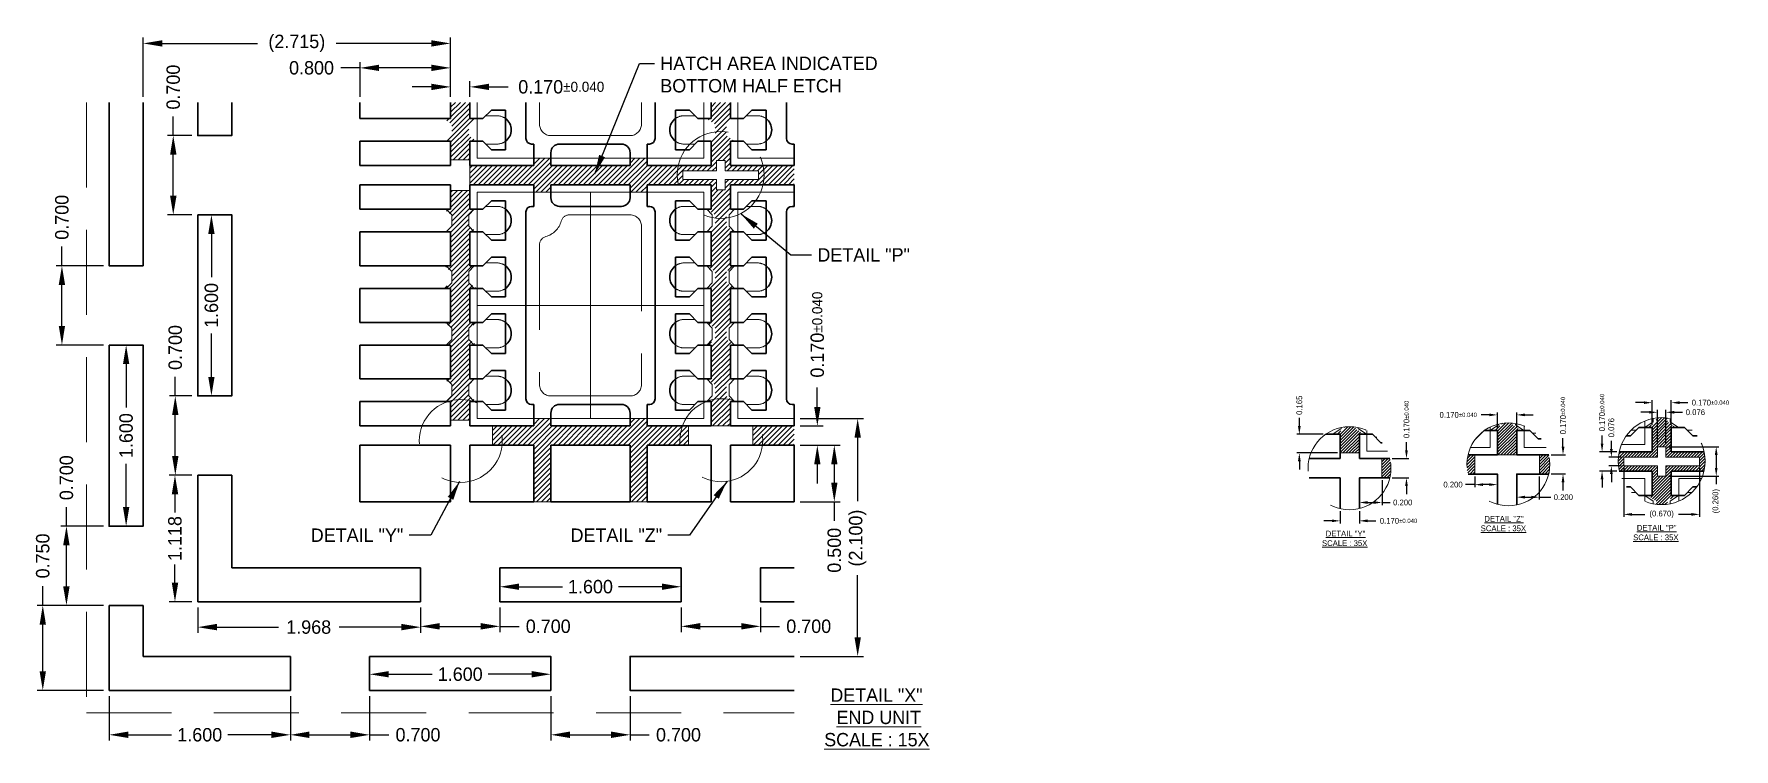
# Model space of a CAD drawing. Extents: x 1233.2 to 1248.2, y -290.9 to -284.5.
import ezdxf

# ---------------------------------------------------------------- set-up
doc = ezdxf.new("R2010")
doc.units = 0
doc.header["$LTSCALE"] = 3
doc.header["$MEASUREMENT"] = 0
for name, pattern in [('CENTER', [2, 1.25, -0.25, 0.25, -0.25]), ('HIDDEN', [0.375, 0.25, -0.125]), ('PHANTOM', [2.5, 1.25, -0.25, 0.25, -0.25, 0.25, -0.25])]:
    doc.linetypes.add(name, pattern=pattern)
for name, color, linetype, lineweight in [('CLIN', 1, 'CENTER', 15), ('DETAIL', 6, 'HIDDEN', 15), ('DIM', 4, 'Continuous', 13), ('FULL METAL', 33, 'HIDDEN', 15), ('HATCH', 8, 'Continuous', 5), ('HIDN', 6, 'HIDDEN', 15), ('HIDN2', 3, 'HIDDEN', 15), ('OBJ1', 7, 'Continuous', 30), ('OBJ2', 30, 'Continuous', 30), ('OBJ3', 40, 'Continuous', 30), ('OBJ4', 7, 'Continuous', 30), ('PHANTOM', 5, 'PHANTOM', 15), ('SAW', 2, 'HIDDEN', 15), ('TEXT', 2, 'Continuous', 20)]:
    doc.layers.add(name, color=color, linetype=linetype, lineweight=lineweight)
doc.dimstyles.new('3DEC X 15', dxfattribs={"dimscale": 0.066667, "dimtxt": 1.778, "dimasz": 2.54, "dimexe": 0.762, "dimexo": 0.762, "dimgap": 0.762, "dimtad": 0, "dimdec": 3, "dimzin": 0, "dimdsep": 46, "dimtxsty": 'Standard', "dimcen": 0, "dimadec": 0, "dimazin": 0, "dimtfac": 1, "dimtdec": 3, "dimtofl": 0, "dimtmove": 0, "dimatfit": 3, "dimfxl": 1, "dimtolj": 1, "dimtzin": 0, "dimarcsym": 0})
doc.dimstyles.new('3DEC X 35', dxfattribs={"dimscale": 0.028571, "dimtxt": 1.778, "dimasz": 2.54, "dimexe": 0.762, "dimexo": 0.762, "dimgap": 0.762, "dimtad": 0, "dimdec": 3, "dimzin": 0, "dimdsep": 46, "dimtxsty": 'Standard', "dimcen": 0, "dimadec": 0, "dimazin": 0, "dimtfac": 1, "dimtdec": 3, "dimtofl": 0, "dimtmove": 0, "dimatfit": 3, "dimfxl": 1, "dimtolj": 1, "dimtzin": 0, "dimarcsym": 0})

msp = doc.modelspace()

# ---------------------------------------------------------------- texts
at = {"layer": 'DIM'}
for s, insert, char_height, attachment_point in [('HATCH AREA INDICATED\\PBOTTOM HALF ETCH', (1238.7024, -284.7367), 0.118533, 1), ('DETAIL "P"', (1240.0895, -286.4284), 0.11853, 1), ('DETAIL "Y"', (1236.4334, -289.0227), 0.11853, 9), ('DETAIL "Z"', (1238.7184, -289.0227), 0.11853, 9)]:
    msp.add_mtext(s, dxfattribs=dict(at, insert=insert, char_height=char_height, attachment_point=attachment_point))
at = {"layer": 'TEXT'}
for s, height, p in [('%%UDETAIL "Z"', 0.0508, (1245.9789, -288.8437)), ('%%UDETAIL "Y"', 0.0508, (1244.5777, -288.9747)), ('%%USCALE : 35X', 0.0508, (1245.9466, -288.9284)), ('%%UDETAIL "P"', 0.0508, (1247.3251, -288.9235)), ('%%USCALE : 35X', 0.0508, (1244.5453, -289.0594)), ('%%USCALE : 35X', 0.0508, (1247.2927, -289.0081)), ('%%UDETAIL "X"', 0.118, (1240.2047, -290.4351)), ('%%UEND UNIT', 0.118, (1240.2594, -290.6318)), ('%%USCALE : 15X', 0.118, (1240.15, -290.8285))]:
    msp.add_text(s, height=height, dxfattribs=at).set_placement(p)

# ---------------------------------------------------------------- blocks, each defined once
blk = doc.blocks.new('*D0')
at = {"layer": 'Defpoints', "color": 0, "transparency": 16777216}
for p in [(1673.574, -373.989), (1673.404, -374.127), (1673.574, -374.127)]:
    blk.add_point(p, dxfattribs=at)
at = {"layer": 'DIM', "color": 0, "lineweight": -2, "transparency": 16777216}
for p, q in [((1673.235, -373.989), (1673.065, -373.989)), ((1673.404, -374.076), (1673.404, -373.938)), ((1673.574, -374.076), (1673.574, -373.938)), ((1673.743, -373.989), (1673.913, -373.989))]:
    blk.add_line(p, q, dxfattribs=at)
at = {"layer": 'DIM', "color": 0, "transparency": 16777216}
for points in [[(1673.235, -373.961), (1673.235, -374.017), (1673.404, -373.989)], [(1673.743, -373.961), (1673.743, -374.017), (1673.574, -373.989)]]:
    blk.add_solid(points, dxfattribs=at)
at = {"layer": 'DIM', "color": 0, "transparency": 16777216, "insert": (1674.381, -373.989), "char_height": 0.11853, "attachment_point": 5}
blk.add_mtext('\\A1;0.170{\\H0.088900;±0.040}', dxfattribs=at)
blk = doc.blocks.new('*D1')
at = {"layer": 'Defpoints', "color": 0, "transparency": 16777216}
for p in [(1672.604, -373.821), (1672.604, -374.127), (1673.404, -374.127)]:
    blk.add_point(p, dxfattribs=at)
at = {"layer": 'DIM', "color": 0, "lineweight": -2, "transparency": 16777216}
for p, q in [((1672.604, -373.821), (1672.435, -373.821)), ((1672.604, -374.076), (1672.604, -373.77)), ((1673.235, -373.821), (1672.773, -373.821)), ((1673.404, -374.076), (1673.404, -373.77))]:
    blk.add_line(p, q, dxfattribs=at)
at = {"layer": 'DIM', "color": 0, "transparency": 16777216}
for points in [[(1672.773, -373.793), (1672.773, -373.849), (1672.604, -373.821)], [(1673.235, -373.793), (1673.235, -373.849), (1673.404, -373.821)]]:
    blk.add_solid(points, dxfattribs=at)
at = {"layer": 'DIM', "color": 0, "transparency": 16777216, "insert": (1672.176, -373.821), "char_height": 0.1185, "attachment_point": 5}
blk.add_mtext('\\A1;0.800', dxfattribs=at)
blk = doc.blocks.new('*D2')
at = {"layer": 'Defpoints', "color": 0, "transparency": 16777216}
for p in [(1670.689, -373.605), (1670.689, -374.127), (1673.404, -374.127)]:
    blk.add_point(p, dxfattribs=at)
at = {"layer": 'DIM', "color": 0, "lineweight": -2, "transparency": 16777216}
for p, q in [((1670.689, -374.076), (1670.689, -373.554)), ((1670.858, -373.605), (1671.699, -373.605)), ((1673.235, -373.605), (1672.394, -373.605)), ((1673.404, -374.076), (1673.404, -373.554))]:
    blk.add_line(p, q, dxfattribs=at)
at = {"layer": 'DIM', "color": 0, "transparency": 16777216}
for points in [[(1670.858, -373.577), (1670.858, -373.633), (1670.689, -373.605)], [(1673.235, -373.577), (1673.235, -373.633), (1673.404, -373.605)]]:
    blk.add_solid(points, dxfattribs=at)
at = {"layer": 'DIM', "color": 0, "transparency": 16777216, "insert": (1672.046, -373.605), "char_height": 0.11853, "attachment_point": 5}
blk.add_mtext('\\A1;(2.715)', dxfattribs=at)
blk = doc.blocks.new('*D3')
at = {"layer": 'Defpoints', "color": 0, "transparency": 16777216}
for p in [(1676.439, -376.984), (1676.642, -376.984), (1676.439, -377.154)]:
    blk.add_point(p, dxfattribs=at)
at = {"layer": 'DIM', "color": 0, "lineweight": -2, "transparency": 16777216}
for p, q in [((1676.642, -376.815), (1676.642, -376.645)), ((1676.49, -376.984), (1676.693, -376.984)), ((1676.49, -377.154), (1676.693, -377.154)), ((1676.642, -377.323), (1676.642, -377.493))]:
    blk.add_line(p, q, dxfattribs=at)
at = {"layer": 'DIM', "color": 0, "transparency": 16777216}
for points in [[(1676.614, -376.815), (1676.67, -376.815), (1676.642, -376.984)], [(1676.614, -377.323), (1676.67, -377.323), (1676.642, -377.154)]]:
    blk.add_solid(points, dxfattribs=at)
at = {"layer": 'DIM', "color": 0, "transparency": 16777216, "insert": (1676.642, -376.177), "char_height": 0.11853, "attachment_point": 5, "rotation": 90}
blk.add_mtext('\\A1;0.170{\\H0.088900;±0.040}', dxfattribs=at)
blk = doc.blocks.new('*D4')
at = {"layer": 'Defpoints', "color": 0, "transparency": 16777216}
for p in [(1676.439, -377.154), (1676.792, -377.154), (1676.439, -377.654)]:
    blk.add_point(p, dxfattribs=at)
at = {"layer": 'DIM', "color": 0, "lineweight": -2, "transparency": 16777216}
for p, q in [((1676.49, -377.154), (1676.843, -377.154)), ((1676.792, -377.323), (1676.792, -377.485)), ((1676.49, -377.654), (1676.843, -377.654)), ((1676.792, -377.654), (1676.792, -377.823))]:
    blk.add_line(p, q, dxfattribs=at)
at = {"layer": 'DIM', "color": 0, "transparency": 16777216}
for points in [[(1676.764, -377.323), (1676.82, -377.323), (1676.792, -377.154)], [(1676.764, -377.485), (1676.82, -377.485), (1676.792, -377.654)]]:
    blk.add_solid(points, dxfattribs=at)
at = {"layer": 'DIM', "color": 0, "transparency": 16777216, "insert": (1676.792, -378.082), "char_height": 0.1185, "attachment_point": 5, "rotation": 90}
blk.add_mtext('\\A1;0.500', dxfattribs=at)
blk = doc.blocks.new('*D5')
at = {"layer": 'Defpoints', "color": 0, "transparency": 16777216}
for p in [(1676.439, -376.919), (1676.439, -379.019), (1676.998, -379.019)]:
    blk.add_point(p, dxfattribs=at)
at = {"layer": 'DIM', "color": 0, "lineweight": -2, "transparency": 16777216}
for p, q in [((1676.49, -376.919), (1677.049, -376.919)), ((1676.998, -377.088), (1676.998, -377.647)), ((1676.998, -378.85), (1676.998, -378.301)), ((1676.49, -379.019), (1677.049, -379.019))]:
    blk.add_line(p, q, dxfattribs=at)
at = {"layer": 'DIM', "color": 0, "transparency": 16777216}
for points in [[(1676.97, -377.088), (1677.027, -377.088), (1676.998, -376.919)], [(1676.97, -378.85), (1677.027, -378.85), (1676.998, -379.019)]]:
    blk.add_solid(points, dxfattribs=at)
at = {"layer": 'DIM', "color": 0, "transparency": 16777216, "insert": (1676.998, -377.974), "char_height": 0.11853, "attachment_point": 5, "rotation": 90}
blk.add_mtext('\\A1;(2.100)', dxfattribs=at)
blk = doc.blocks.new('*D6')
at = {"layer": 'Defpoints', "color": 0, "transparency": 16777216}
for p in [(1675.439, -378.404), (1673.839, -378.537), (1675.439, -378.537)]:
    blk.add_point(p, dxfattribs=at)
at = {"layer": 'DIM', "color": 0, "lineweight": -2, "transparency": 16777216}
for p, q in [((1673.839, -378.486), (1673.839, -378.353)), ((1674.008, -378.404), (1674.391, -378.404)), ((1675.27, -378.404), (1674.887, -378.404)), ((1675.439, -378.486), (1675.439, -378.353))]:
    blk.add_line(p, q, dxfattribs=at)
at = {"layer": 'DIM', "color": 0, "transparency": 16777216}
for points in [[(1674.008, -378.376), (1674.008, -378.432), (1673.839, -378.404)], [(1675.27, -378.376), (1675.27, -378.432), (1675.439, -378.404)]]:
    blk.add_solid(points, dxfattribs=at)
at = {"layer": 'DIM', "color": 0, "transparency": 16777216, "insert": (1674.639, -378.404), "char_height": 0.1185, "attachment_point": 5}
blk.add_mtext('\\A1;1.600', dxfattribs=at)
blk = doc.blocks.new('*D7')
at = {"layer": 'Defpoints', "color": 0, "transparency": 16777216}
for p in [(1673.139, -378.537), (1673.839, -378.537), (1673.839, -378.754)]:
    blk.add_point(p, dxfattribs=at)
at = {"layer": 'DIM', "color": 0, "lineweight": -2, "transparency": 16777216}
for p, q in [((1673.139, -378.588), (1673.139, -378.804)), ((1673.839, -378.588), (1673.839, -378.804)), ((1673.308, -378.754), (1673.67, -378.754)), ((1673.839, -378.754), (1674.008, -378.754))]:
    blk.add_line(p, q, dxfattribs=at)
at = {"layer": 'DIM', "color": 0, "transparency": 16777216}
for points in [[(1673.308, -378.725), (1673.308, -378.782), (1673.139, -378.754)], [(1673.67, -378.725), (1673.67, -378.782), (1673.839, -378.754)]]:
    blk.add_solid(points, dxfattribs=at)
at = {"layer": 'DIM', "color": 0, "transparency": 16777216, "insert": (1674.266, -378.754), "char_height": 0.1185, "attachment_point": 5}
blk.add_mtext('\\A1;0.700', dxfattribs=at)
blk = doc.blocks.new('*D8')
at = {"layer": 'Defpoints', "color": 0, "transparency": 16777216}
for p in [(1675.439, -378.537), (1676.139, -378.537), (1675.439, -378.754)]:
    blk.add_point(p, dxfattribs=at)
at = {"layer": 'DIM', "color": 0, "lineweight": -2, "transparency": 16777216}
for p, q in [((1675.439, -378.588), (1675.439, -378.804)), ((1676.139, -378.588), (1676.139, -378.804)), ((1675.608, -378.754), (1675.97, -378.754)), ((1676.139, -378.754), (1676.308, -378.754))]:
    blk.add_line(p, q, dxfattribs=at)
at = {"layer": 'DIM', "color": 0, "transparency": 16777216}
for points in [[(1675.608, -378.725), (1675.608, -378.782), (1675.439, -378.754)], [(1675.97, -378.725), (1675.97, -378.782), (1676.139, -378.754)]]:
    blk.add_solid(points, dxfattribs=at)
at = {"layer": 'DIM', "color": 0, "transparency": 16777216, "insert": (1676.566, -378.754), "char_height": 0.1185, "attachment_point": 5}
blk.add_mtext('\\A1;0.700', dxfattribs=at)
blk = doc.blocks.new('*D9')
at = {"layer": 'Defpoints', "color": 0, "transparency": 16777216}
for p in [(1671.171, -378.537), (1673.139, -378.537), (1671.171, -378.761)]:
    blk.add_point(p, dxfattribs=at)
at = {"layer": 'DIM', "color": 0, "lineweight": -2, "transparency": 16777216}
for p, q in [((1671.171, -378.588), (1671.171, -378.811)), ((1673.139, -378.588), (1673.139, -378.811)), ((1671.34, -378.761), (1671.883, -378.761)), ((1672.97, -378.761), (1672.42, -378.761))]:
    blk.add_line(p, q, dxfattribs=at)
at = {"layer": 'DIM', "color": 0, "transparency": 16777216}
for points in [[(1671.34, -378.732), (1671.34, -378.789), (1671.171, -378.761)], [(1672.97, -378.732), (1672.97, -378.789), (1673.139, -378.761)]]:
    blk.add_solid(points, dxfattribs=at)
at = {"layer": 'DIM', "color": 0, "transparency": 16777216, "insert": (1672.151, -378.761), "char_height": 0.1185, "attachment_point": 5}
blk.add_mtext('\\A1;1.968', dxfattribs=at)
blk = doc.blocks.new('*D10')
at = {"layer": 'Defpoints', "color": 0, "transparency": 16777216}
for p in [(1670.389, -379.319), (1671.989, -379.319), (1671.989, -379.712)]:
    blk.add_point(p, dxfattribs=at)
at = {"layer": 'DIM', "color": 0, "lineweight": -2, "transparency": 16777216}
for p, q in [((1670.389, -379.37), (1670.389, -379.763)), ((1671.989, -379.37), (1671.989, -379.763)), ((1670.558, -379.712), (1670.941, -379.712)), ((1671.82, -379.712), (1671.437, -379.712))]:
    blk.add_line(p, q, dxfattribs=at)
at = {"layer": 'DIM', "color": 0, "transparency": 16777216}
for points in [[(1670.558, -379.683), (1670.558, -379.74), (1670.389, -379.712)], [(1671.82, -379.683), (1671.82, -379.74), (1671.989, -379.712)]]:
    blk.add_solid(points, dxfattribs=at)
at = {"layer": 'DIM', "color": 0, "transparency": 16777216, "insert": (1671.189, -379.712), "char_height": 0.1185, "attachment_point": 5}
blk.add_mtext('\\A1;1.600', dxfattribs=at)
blk = doc.blocks.new('*D11')
at = {"layer": 'Defpoints', "color": 0, "transparency": 16777216}
for p in [(1669.803, -378.569), (1670.389, -378.569), (1670.389, -379.319)]:
    blk.add_point(p, dxfattribs=at)
at = {"layer": 'DIM', "color": 0, "lineweight": -2, "transparency": 16777216}
for p, q in [((1669.803, -378.569), (1669.803, -378.4)), ((1670.338, -378.569), (1669.752, -378.569)), ((1669.803, -379.15), (1669.803, -378.738)), ((1670.338, -379.319), (1669.752, -379.319))]:
    blk.add_line(p, q, dxfattribs=at)
at = {"layer": 'DIM', "color": 0, "transparency": 16777216}
for points in [[(1669.775, -378.738), (1669.831, -378.738), (1669.803, -378.569)], [(1669.775, -379.15), (1669.831, -379.15), (1669.803, -379.319)]]:
    blk.add_solid(points, dxfattribs=at)
at = {"layer": 'DIM', "color": 0, "transparency": 16777216, "insert": (1669.803, -378.132), "char_height": 0.1185, "attachment_point": 5, "rotation": 90}
blk.add_mtext('\\A1;0.750', dxfattribs=at)
blk = doc.blocks.new('*D12')
at = {"layer": 'Defpoints', "color": 0, "transparency": 16777216}
for p in [(1670.97, -377.419), (1671.171, -377.419), (1671.171, -378.537)]:
    blk.add_point(p, dxfattribs=at)
at = {"layer": 'DIM', "color": 0, "lineweight": -2, "transparency": 16777216}
for p, q in [((1671.12, -377.419), (1670.92, -377.419)), ((1670.97, -377.588), (1670.97, -377.749)), ((1670.97, -378.368), (1670.97, -378.207)), ((1671.12, -378.537), (1670.92, -378.537))]:
    blk.add_line(p, q, dxfattribs=at)
at = {"layer": 'DIM', "color": 0, "transparency": 16777216}
for points in [[(1670.942, -377.588), (1670.999, -377.588), (1670.97, -377.419)], [(1670.942, -378.368), (1670.999, -378.368), (1670.97, -378.537)]]:
    blk.add_solid(points, dxfattribs=at)
at = {"layer": 'DIM', "color": 0, "transparency": 16777216, "insert": (1670.97, -377.978), "char_height": 0.1185, "attachment_point": 5, "rotation": 90}
blk.add_mtext('\\A1;1.118', dxfattribs=at)
blk = doc.blocks.new('*D13')
at = {"layer": 'Defpoints', "color": 0, "transparency": 16777216}
for p in [(1670.012, -377.869), (1670.389, -377.869), (1670.389, -378.569)]:
    blk.add_point(p, dxfattribs=at)
at = {"layer": 'DIM', "color": 0, "lineweight": -2, "transparency": 16777216}
for p, q in [((1670.012, -377.869), (1670.012, -377.7)), ((1670.338, -377.869), (1669.961, -377.869)), ((1670.012, -378.4), (1670.012, -378.038)), ((1670.338, -378.569), (1669.961, -378.569))]:
    blk.add_line(p, q, dxfattribs=at)
at = {"layer": 'DIM', "color": 0, "transparency": 16777216}
for points in [[(1669.983, -378.038), (1670.04, -378.038), (1670.012, -377.869)], [(1669.983, -378.4), (1670.04, -378.4), (1670.012, -378.569)]]:
    blk.add_solid(points, dxfattribs=at)
at = {"layer": 'DIM', "color": 0, "transparency": 16777216, "insert": (1670.012, -377.441), "char_height": 0.1185, "attachment_point": 5, "rotation": 90}
blk.add_mtext('\\A1;0.700', dxfattribs=at)
blk = doc.blocks.new('*D14')
at = {"layer": 'Defpoints', "color": 0, "transparency": 16777216}
for p in [(1674.289, -379.177), (1672.689, -379.319), (1674.289, -379.319)]:
    blk.add_point(p, dxfattribs=at)
at = {"layer": 'DIM', "color": 0, "lineweight": -2, "transparency": 16777216}
for p, q in [((1672.689, -379.268), (1672.689, -379.126)), ((1674.289, -379.268), (1674.289, -379.126)), ((1672.858, -379.177), (1673.241, -379.177)), ((1674.12, -379.177), (1673.737, -379.177))]:
    blk.add_line(p, q, dxfattribs=at)
at = {"layer": 'DIM', "color": 0, "transparency": 16777216}
for points in [[(1672.858, -379.149), (1672.858, -379.205), (1672.689, -379.177)], [(1674.12, -379.149), (1674.12, -379.205), (1674.289, -379.177)]]:
    blk.add_solid(points, dxfattribs=at)
at = {"layer": 'DIM', "color": 0, "transparency": 16777216, "insert": (1673.489, -379.177), "char_height": 0.1185, "attachment_point": 5}
blk.add_mtext('\\A1;1.600', dxfattribs=at)
blk = doc.blocks.new('*D15')
at = {"layer": 'Defpoints', "color": 0, "transparency": 16777216}
for p in [(1671.989, -379.319), (1672.689, -379.319), (1672.689, -379.712)]:
    blk.add_point(p, dxfattribs=at)
at = {"layer": 'DIM', "color": 0, "lineweight": -2, "transparency": 16777216}
for p, q in [((1671.989, -379.37), (1671.989, -379.763)), ((1672.689, -379.37), (1672.689, -379.763)), ((1672.158, -379.712), (1672.52, -379.712)), ((1672.689, -379.712), (1672.858, -379.712))]:
    blk.add_line(p, q, dxfattribs=at)
at = {"layer": 'DIM', "color": 0, "transparency": 16777216}
for points in [[(1672.158, -379.683), (1672.158, -379.74), (1671.989, -379.712)], [(1672.52, -379.683), (1672.52, -379.74), (1672.689, -379.712)]]:
    blk.add_solid(points, dxfattribs=at)
at = {"layer": 'DIM', "color": 0, "transparency": 16777216, "insert": (1673.116, -379.712), "char_height": 0.1185, "attachment_point": 5}
blk.add_mtext('\\A1;0.700', dxfattribs=at)
blk = doc.blocks.new('*D16')
at = {"layer": 'Defpoints', "color": 0, "transparency": 16777216}
for p in [(1674.289, -379.319), (1674.989, -379.319), (1674.989, -379.712)]:
    blk.add_point(p, dxfattribs=at)
at = {"layer": 'DIM', "color": 0, "lineweight": -2, "transparency": 16777216}
for p, q in [((1674.289, -379.37), (1674.289, -379.763)), ((1674.989, -379.37), (1674.989, -379.763)), ((1674.458, -379.712), (1674.82, -379.712)), ((1674.989, -379.712), (1675.158, -379.712))]:
    blk.add_line(p, q, dxfattribs=at)
at = {"layer": 'DIM', "color": 0, "transparency": 16777216}
for points in [[(1674.458, -379.683), (1674.458, -379.74), (1674.289, -379.712)], [(1674.82, -379.683), (1674.82, -379.74), (1674.989, -379.712)]]:
    blk.add_solid(points, dxfattribs=at)
at = {"layer": 'DIM', "color": 0, "transparency": 16777216, "insert": (1675.416, -379.712), "char_height": 0.1185, "attachment_point": 5}
blk.add_mtext('\\A1;0.700', dxfattribs=at)
blk = doc.blocks.new('*D17')
at = {"layer": 'Defpoints', "color": 0, "transparency": 16777216}
for p in [(1670.389, -376.269), (1670.539, -376.269), (1670.389, -377.869)]:
    blk.add_point(p, dxfattribs=at)
at = {"layer": 'DIM', "color": 0, "lineweight": -2, "transparency": 16777216}
for p, q in [((1670.44, -376.269), (1670.59, -376.269)), ((1670.539, -376.438), (1670.539, -376.821)), ((1670.539, -377.7), (1670.539, -377.317)), ((1670.44, -377.869), (1670.59, -377.869))]:
    blk.add_line(p, q, dxfattribs=at)
at = {"layer": 'DIM', "color": 0, "transparency": 16777216}
for points in [[(1670.511, -376.438), (1670.567, -376.438), (1670.539, -376.269)], [(1670.511, -377.7), (1670.567, -377.7), (1670.539, -377.869)]]:
    blk.add_solid(points, dxfattribs=at)
at = {"layer": 'DIM', "color": 0, "transparency": 16777216, "insert": (1670.539, -377.069), "char_height": 0.1185, "attachment_point": 5, "rotation": 90}
blk.add_mtext('\\A1;1.600', dxfattribs=at)
blk = doc.blocks.new('*D18')
at = {"layer": 'Defpoints', "color": 0, "transparency": 16777216}
for p in [(1671.171, -375.119), (1671.292, -375.119), (1671.171, -376.719)]:
    blk.add_point(p, dxfattribs=at)
at = {"layer": 'DIM', "color": 0, "lineweight": -2, "transparency": 16777216}
for p, q in [((1671.222, -375.119), (1671.343, -375.119)), ((1671.292, -375.288), (1671.292, -375.671)), ((1671.292, -376.55), (1671.292, -376.167)), ((1671.222, -376.719), (1671.343, -376.719))]:
    blk.add_line(p, q, dxfattribs=at)
at = {"layer": 'DIM', "color": 0, "transparency": 16777216}
for points in [[(1671.264, -375.288), (1671.32, -375.288), (1671.292, -375.119)], [(1671.264, -376.55), (1671.32, -376.55), (1671.292, -376.719)]]:
    blk.add_solid(points, dxfattribs=at)
at = {"layer": 'DIM', "color": 0, "transparency": 16777216, "insert": (1671.292, -375.919), "char_height": 0.1185, "attachment_point": 5, "rotation": 90}
blk.add_mtext('\\A1;1.600', dxfattribs=at)
blk = doc.blocks.new('*D19')
at = {"layer": 'Defpoints', "color": 0, "transparency": 16777216}
for p in [(1670.955, -374.419), (1671.171, -374.419), (1671.171, -375.119)]:
    blk.add_point(p, dxfattribs=at)
at = {"layer": 'DIM', "color": 0, "lineweight": -2, "transparency": 16777216}
for p, q in [((1670.955, -374.419), (1670.955, -374.25)), ((1671.12, -374.419), (1670.905, -374.419)), ((1670.955, -374.95), (1670.955, -374.588)), ((1671.12, -375.119), (1670.905, -375.119))]:
    blk.add_line(p, q, dxfattribs=at)
at = {"layer": 'DIM', "color": 0, "transparency": 16777216}
for points in [[(1670.927, -374.588), (1670.984, -374.588), (1670.955, -374.419)], [(1670.927, -374.95), (1670.984, -374.95), (1670.955, -375.119)]]:
    blk.add_solid(points, dxfattribs=at)
at = {"layer": 'DIM', "color": 0, "transparency": 16777216, "insert": (1670.955, -373.991), "char_height": 0.1185, "attachment_point": 5, "rotation": 90}
blk.add_mtext('\\A1;0.700', dxfattribs=at)
blk = doc.blocks.new('*D20')
at = {"layer": 'Defpoints', "color": 0, "transparency": 16777216}
for p in [(1670.973, -376.719), (1671.171, -376.719), (1671.171, -377.419)]:
    blk.add_point(p, dxfattribs=at)
at = {"layer": 'DIM', "color": 0, "lineweight": -2, "transparency": 16777216}
for p, q in [((1670.973, -376.719), (1670.973, -376.55)), ((1671.12, -376.719), (1670.922, -376.719)), ((1670.973, -377.25), (1670.973, -376.888)), ((1671.12, -377.419), (1670.922, -377.419))]:
    blk.add_line(p, q, dxfattribs=at)
at = {"layer": 'DIM', "color": 0, "transparency": 16777216}
for points in [[(1670.945, -376.888), (1671.001, -376.888), (1670.973, -376.719)], [(1670.945, -377.25), (1671.001, -377.25), (1670.973, -377.419)]]:
    blk.add_solid(points, dxfattribs=at)
at = {"layer": 'DIM', "color": 0, "transparency": 16777216, "insert": (1670.973, -376.291), "char_height": 0.1185, "attachment_point": 5, "rotation": 90}
blk.add_mtext('\\A1;0.700', dxfattribs=at)
blk = doc.blocks.new('*D21')
at = {"layer": 'Defpoints', "color": 0, "transparency": 16777216}
for p in [(1669.972, -375.569), (1670.389, -375.569), (1670.389, -376.269)]:
    blk.add_point(p, dxfattribs=at)
at = {"layer": 'DIM', "color": 0, "lineweight": -2, "transparency": 16777216}
for p, q in [((1669.972, -375.569), (1669.972, -375.4)), ((1670.338, -375.569), (1669.921, -375.569)), ((1669.972, -376.1), (1669.972, -375.738)), ((1670.338, -376.269), (1669.921, -376.269))]:
    blk.add_line(p, q, dxfattribs=at)
at = {"layer": 'DIM', "color": 0, "transparency": 16777216}
for points in [[(1669.944, -375.738), (1670, -375.738), (1669.972, -375.569)], [(1669.944, -376.1), (1670, -376.1), (1669.972, -376.269)]]:
    blk.add_solid(points, dxfattribs=at)
at = {"layer": 'DIM', "color": 0, "transparency": 16777216, "insert": (1669.972, -375.141), "char_height": 0.1185, "attachment_point": 5, "rotation": 90}
blk.add_mtext('\\A1;0.700', dxfattribs=at)
blk = doc.blocks.new('*D22')
at = {"layer": 'Defpoints', "color": 0, "transparency": 16777216}
for p in [(1680.898, -377.057), (1681.131, -377.057), (1681.258, -377.222)]:
    blk.add_point(p, dxfattribs=at)
at = {"layer": 'DIM', "color": 0, "lineweight": -2, "transparency": 16777216}
for p, q in [((1681.109, -377.057), (1680.876, -377.057)), ((1680.898, -376.985), (1680.898, -376.912)), ((1681.236, -377.222), (1680.876, -377.222)), ((1680.898, -377.295), (1680.898, -377.367))]:
    blk.add_line(p, q, dxfattribs=at)
at = {"layer": 'DIM', "color": 0, "transparency": 16777216}
for points in [[(1680.886, -376.985), (1680.91, -376.985), (1680.898, -377.057)], [(1680.886, -377.295), (1680.91, -377.295), (1680.898, -377.222)]]:
    blk.add_solid(points, dxfattribs=at)
at = {"layer": 'DIM', "color": 0, "transparency": 16777216, "insert": (1680.898, -376.801), "char_height": 0.0508, "attachment_point": 5, "rotation": 90}
blk.add_mtext('\\A1;0.165', dxfattribs=at)
blk = doc.blocks.new('*D23')
at = {"layer": 'Defpoints', "color": 0, "transparency": 16777216}
for p in [(1681.258, -377.714), (1681.428, -377.713), (1681.428, -377.822)]:
    blk.add_point(p, dxfattribs=at)
at = {"layer": 'DIM', "color": 0, "lineweight": -2, "transparency": 16777216}
for p, q in [((1681.258, -377.736), (1681.258, -377.844)), ((1681.428, -377.735), (1681.428, -377.844)), ((1681.185, -377.822), (1681.113, -377.822)), ((1681.5, -377.822), (1681.573, -377.822))]:
    blk.add_line(p, q, dxfattribs=at)
at = {"layer": 'DIM', "color": 0, "transparency": 16777216}
for points in [[(1681.185, -377.81), (1681.185, -377.834), (1681.258, -377.822)], [(1681.5, -377.81), (1681.5, -377.834), (1681.428, -377.822)]]:
    blk.add_solid(points, dxfattribs=at)
at = {"layer": 'DIM', "color": 0, "transparency": 16777216, "insert": (1681.774, -377.822), "char_height": 0.0508, "attachment_point": 5}
blk.add_mtext('\\A1;0.170{\\H0.038100;±0.040}', dxfattribs=at)
blk = doc.blocks.new('*D24')
at = {"layer": 'Defpoints', "color": 0, "transparency": 16777216}
for p in [(1681.697, -377.272), (1681.844, -377.272), (1681.697, -377.442)]:
    blk.add_point(p, dxfattribs=at)
at = {"layer": 'DIM', "color": 0, "lineweight": -2, "transparency": 16777216}
for p, q in [((1681.844, -377.2), (1681.844, -377.127)), ((1681.719, -377.272), (1681.866, -377.272)), ((1681.719, -377.442), (1681.866, -377.442)), ((1681.844, -377.515), (1681.844, -377.587))]:
    blk.add_line(p, q, dxfattribs=at)
at = {"layer": 'DIM', "color": 0, "transparency": 16777216}
for points in [[(1681.832, -377.2), (1681.856, -377.2), (1681.844, -377.272)], [(1681.832, -377.515), (1681.856, -377.515), (1681.844, -377.442)]]:
    blk.add_solid(points, dxfattribs=at)
at = {"layer": 'DIM', "color": 0, "transparency": 16777216, "insert": (1681.844, -376.926), "char_height": 0.0508, "attachment_point": 5, "rotation": 90}
blk.add_mtext('\\A1;0.170{\\H0.038100;±0.040}', dxfattribs=at)
blk = doc.blocks.new('*D25')
at = {"layer": 'Defpoints', "color": 0, "transparency": 16777216}
for p in [(1681.428, -377.442), (1681.628, -377.442), (1681.628, -377.66)]:
    blk.add_point(p, dxfattribs=at)
at = {"layer": 'DIM', "color": 0, "lineweight": -2, "transparency": 16777216}
for p, q in [((1681.428, -377.464), (1681.428, -377.682)), ((1681.628, -377.464), (1681.628, -377.682)), ((1681.5, -377.66), (1681.555, -377.66)), ((1681.628, -377.66), (1681.7, -377.66))]:
    blk.add_line(p, q, dxfattribs=at)
at = {"layer": 'DIM', "color": 0, "transparency": 16777216}
for points in [[(1681.5, -377.648), (1681.5, -377.672), (1681.428, -377.66)], [(1681.555, -377.648), (1681.555, -377.672), (1681.628, -377.66)]]:
    blk.add_solid(points, dxfattribs=at)
at = {"layer": 'DIM', "color": 0, "transparency": 16777216, "insert": (1681.811, -377.66), "char_height": 0.0508, "attachment_point": 5}
blk.add_mtext('\\A1;0.200', dxfattribs=at)
blk = doc.blocks.new('*D26')
at = {"layer": 'Defpoints', "color": 0, "transparency": 16777216}
for p in [(1682.447, -377.408), (1682.447, -377.502), (1682.647, -377.408)]:
    blk.add_point(p, dxfattribs=at)
at = {"layer": 'DIM', "color": 0, "lineweight": -2, "transparency": 16777216}
for p, q in [((1682.447, -377.502), (1682.365, -377.502)), ((1682.447, -377.43), (1682.447, -377.524)), ((1682.575, -377.502), (1682.52, -377.502)), ((1682.647, -377.43), (1682.647, -377.524))]:
    blk.add_line(p, q, dxfattribs=at)
at = {"layer": 'DIM', "color": 0, "transparency": 16777216}
for points in [[(1682.52, -377.49), (1682.52, -377.514), (1682.447, -377.502)], [(1682.575, -377.49), (1682.575, -377.514), (1682.647, -377.502)]]:
    blk.add_solid(points, dxfattribs=at)
at = {"layer": 'DIM', "color": 0, "transparency": 16777216, "insert": (1682.255, -377.502), "char_height": 0.0508, "attachment_point": 5}
blk.add_mtext('\\A1;0.200', dxfattribs=at)
blk = doc.blocks.new('*D27')
at = {"layer": 'Defpoints', "color": 0, "transparency": 16777216}
for p in [(1683.1, -377.238), (1683.226, -377.238), (1683.1, -377.408)]:
    blk.add_point(p, dxfattribs=at)
at = {"layer": 'DIM', "color": 0, "lineweight": -2, "transparency": 16777216}
for p, q in [((1683.226, -377.166), (1683.226, -377.093)), ((1683.122, -377.238), (1683.248, -377.238)), ((1683.122, -377.408), (1683.248, -377.408)), ((1683.226, -377.481), (1683.226, -377.553))]:
    blk.add_line(p, q, dxfattribs=at)
at = {"layer": 'DIM', "color": 0, "transparency": 16777216}
for points in [[(1683.214, -377.166), (1683.239, -377.166), (1683.226, -377.238)], [(1683.214, -377.481), (1683.239, -377.481), (1683.226, -377.408)]]:
    blk.add_solid(points, dxfattribs=at)
at = {"layer": 'DIM', "color": 0, "transparency": 16777216, "insert": (1683.226, -376.892), "char_height": 0.0508, "attachment_point": 5, "rotation": 90}
blk.add_mtext('\\A1;0.170{\\H0.038100;±0.040}', dxfattribs=at)
blk = doc.blocks.new('*D28')
at = {"layer": 'Defpoints', "color": 0, "transparency": 16777216}
for p in [(1682.647, -376.886), (1682.647, -377.023), (1682.817, -377.023)]:
    blk.add_point(p, dxfattribs=at)
at = {"layer": 'DIM', "color": 0, "lineweight": -2, "transparency": 16777216}
for p, q in [((1682.575, -376.886), (1682.502, -376.886)), ((1682.647, -377.001), (1682.647, -376.864)), ((1682.817, -377.001), (1682.817, -376.864)), ((1682.89, -376.886), (1682.962, -376.886))]:
    blk.add_line(p, q, dxfattribs=at)
at = {"layer": 'DIM', "color": 0, "transparency": 16777216}
for points in [[(1682.575, -376.874), (1682.575, -376.898), (1682.647, -376.886)], [(1682.89, -376.874), (1682.89, -376.898), (1682.817, -376.886)]]:
    blk.add_solid(points, dxfattribs=at)
at = {"layer": 'DIM', "color": 0, "transparency": 16777216, "insert": (1682.301, -376.886), "char_height": 0.0508, "attachment_point": 5}
blk.add_mtext('\\A1;0.170{\\H0.038100;±0.040}', dxfattribs=at)
blk = doc.blocks.new('*D29')
at = {"layer": 'Defpoints', "color": 0, "transparency": 16777216}
for p in [(1682.817, -377.408), (1683.017, -377.408), (1683.017, -377.613)]:
    blk.add_point(p, dxfattribs=at)
at = {"layer": 'DIM', "color": 0, "lineweight": -2, "transparency": 16777216}
for p, q in [((1682.817, -377.43), (1682.817, -377.634)), ((1683.017, -377.43), (1683.017, -377.634)), ((1682.89, -377.613), (1682.945, -377.613)), ((1683.017, -377.613), (1683.118, -377.613))]:
    blk.add_line(p, q, dxfattribs=at)
at = {"layer": 'DIM', "color": 0, "transparency": 16777216}
for points in [[(1682.89, -377.6), (1682.89, -377.625), (1682.817, -377.613)], [(1682.945, -377.6), (1682.945, -377.625), (1683.017, -377.613)]]:
    blk.add_solid(points, dxfattribs=at)
at = {"layer": 'DIM', "color": 0, "transparency": 16777216, "insert": (1683.229, -377.613), "char_height": 0.0508, "attachment_point": 5}
blk.add_mtext('\\A1;0.200', dxfattribs=at)
blk = doc.blocks.new('*D30')
at = {"layer": 'Defpoints', "color": 0, "transparency": 16777216}
for p in [(1684.135, -376.863), (1684.059, -377.167), (1684.135, -377.167)]:
    blk.add_point(p, dxfattribs=at)
at = {"layer": 'DIM', "color": 0, "lineweight": -2, "transparency": 16777216}
for p, q in [((1683.987, -376.863), (1683.914, -376.863)), ((1684.059, -377.145), (1684.059, -376.842)), ((1684.135, -377.145), (1684.135, -376.842)), ((1684.208, -376.863), (1684.28, -376.863))]:
    blk.add_line(p, q, dxfattribs=at)
at = {"layer": 'DIM', "color": 0, "transparency": 16777216}
for points in [[(1683.987, -376.851), (1683.987, -376.875), (1684.059, -376.863)], [(1684.208, -376.851), (1684.208, -376.875), (1684.135, -376.863)]]:
    blk.add_solid(points, dxfattribs=at)
at = {"layer": 'DIM', "color": 0, "transparency": 16777216, "insert": (1684.395, -376.863), "char_height": 0.0508, "attachment_point": 5}
blk.add_mtext('\\A1;0.076', dxfattribs=at)
blk = doc.blocks.new('*D31')
at = {"layer": 'Defpoints', "color": 0, "transparency": 16777216}
for p in [(1684.182, -376.778), (1684.012, -376.997), (1684.182, -376.997)]:
    blk.add_point(p, dxfattribs=at)
at = {"layer": 'DIM', "color": 0, "lineweight": -2, "transparency": 16777216}
for p, q in [((1684.012, -376.975), (1684.012, -376.757)), ((1684.182, -376.975), (1684.182, -376.757)), ((1683.94, -376.778), (1683.867, -376.778)), ((1684.255, -376.778), (1684.327, -376.778))]:
    blk.add_line(p, q, dxfattribs=at)
at = {"layer": 'DIM', "color": 0, "transparency": 16777216}
for points in [[(1683.94, -376.766), (1683.94, -376.79), (1684.012, -376.778)], [(1684.255, -376.766), (1684.255, -376.79), (1684.182, -376.778)]]:
    blk.add_solid(points, dxfattribs=at)
at = {"layer": 'DIM', "color": 0, "transparency": 16777216, "insert": (1684.528, -376.778), "char_height": 0.0508, "attachment_point": 5}
blk.add_mtext('\\A1;0.170{\\H0.038100;±0.040}', dxfattribs=at)
blk = doc.blocks.new('*D32')
at = {"layer": 'Defpoints', "color": 0, "transparency": 16777216}
for p in [(1683.653, -377.259), (1683.762, -377.259), (1683.762, -377.335)]:
    blk.add_point(p, dxfattribs=at)
at = {"layer": 'DIM', "color": 0, "lineweight": -2, "transparency": 16777216}
for p, q in [((1683.653, -377.186), (1683.653, -377.114)), ((1683.741, -377.259), (1683.631, -377.259)), ((1683.741, -377.335), (1683.631, -377.335)), ((1683.653, -377.407), (1683.653, -377.48))]:
    blk.add_line(p, q, dxfattribs=at)
at = {"layer": 'DIM', "color": 0, "transparency": 16777216}
for points in [[(1683.641, -377.186), (1683.665, -377.186), (1683.653, -377.259)], [(1683.641, -377.407), (1683.665, -377.407), (1683.653, -377.335)]]:
    blk.add_solid(points, dxfattribs=at)
at = {"layer": 'DIM', "color": 0, "transparency": 16777216, "insert": (1683.653, -376.999), "char_height": 0.0508, "attachment_point": 5, "rotation": 90}
blk.add_mtext('\\A1;0.076', dxfattribs=at)
blk = doc.blocks.new('*D33')
at = {"layer": 'Defpoints', "color": 0, "transparency": 16777216}
for p in [(1683.571, -377.212), (1683.722, -377.212), (1683.723, -377.382)]:
    blk.add_point(p, dxfattribs=at)
at = {"layer": 'DIM', "color": 0, "lineweight": -2, "transparency": 16777216}
for p, q in [((1683.571, -377.139), (1683.571, -377.067)), ((1683.7, -377.212), (1683.549, -377.212)), ((1683.701, -377.382), (1683.549, -377.382)), ((1683.571, -377.454), (1683.571, -377.527))]:
    blk.add_line(p, q, dxfattribs=at)
at = {"layer": 'DIM', "color": 0, "transparency": 16777216}
for points in [[(1683.559, -377.139), (1683.583, -377.139), (1683.571, -377.212)], [(1683.559, -377.454), (1683.583, -377.454), (1683.571, -377.382)]]:
    blk.add_solid(points, dxfattribs=at)
at = {"layer": 'DIM', "color": 0, "transparency": 16777216, "insert": (1683.571, -376.866), "char_height": 0.0508, "attachment_point": 5, "rotation": 90}
blk.add_mtext('\\A1;0.170{\\H0.038100;±0.040}', dxfattribs=at)
blk = doc.blocks.new('*D34')
at = {"layer": 'Defpoints', "color": 0, "transparency": 16777216}
for p in [(1683.762, -377.335), (1684.432, -377.335), (1684.432, -377.765)]:
    blk.add_point(p, dxfattribs=at)
at = {"layer": 'DIM', "color": 0, "lineweight": -2, "transparency": 16777216}
for p, q in [((1683.762, -377.357), (1683.762, -377.787)), ((1684.432, -377.357), (1684.432, -377.787)), ((1683.835, -377.765), (1683.949, -377.765)), ((1684.36, -377.765), (1684.246, -377.765))]:
    blk.add_line(p, q, dxfattribs=at)
at = {"layer": 'DIM', "color": 0, "transparency": 16777216}
for points in [[(1683.835, -377.753), (1683.835, -377.777), (1683.762, -377.765)], [(1684.36, -377.753), (1684.36, -377.777), (1684.432, -377.765)]]:
    blk.add_solid(points, dxfattribs=at)
at = {"layer": 'DIM', "color": 0, "transparency": 16777216, "insert": (1684.097, -377.765), "char_height": 0.0508, "attachment_point": 5}
blk.add_mtext('\\A1;(0.670)', dxfattribs=at)
blk = doc.blocks.new('*D35')
at = {"layer": 'Defpoints', "color": 0, "transparency": 16777216}
for p in [(1684.135, -377.167), (1684.579, -377.167), (1684.135, -377.427)]:
    blk.add_point(p, dxfattribs=at)
at = {"layer": 'DIM', "color": 0, "lineweight": -2, "transparency": 16777216}
for p, q in [((1684.157, -377.167), (1684.601, -377.167)), ((1684.579, -377.239), (1684.579, -377.354)), ((1684.157, -377.427), (1684.601, -377.427)), ((1684.579, -377.427), (1684.579, -377.499))]:
    blk.add_line(p, q, dxfattribs=at)
at = {"layer": 'DIM', "color": 0, "transparency": 16777216}
for points in [[(1684.567, -377.239), (1684.591, -377.239), (1684.579, -377.167)], [(1684.567, -377.354), (1684.591, -377.354), (1684.579, -377.427)]]:
    blk.add_solid(points, dxfattribs=at)
at = {"layer": 'DIM', "color": 0, "transparency": 16777216, "insert": (1684.579, -377.648), "char_height": 0.0508, "attachment_point": 5, "rotation": 90}
blk.add_mtext('\\A1;(0.260)', dxfattribs=at)

# ---------------------------------------------------------------- dimensions: what is measured, and where the dimension line sits
at = {"layer": 'DIM'}
for base, p1, p2, dimstyle, picture, middle in [((1234.136, -284.6199), (1236.851, -285.1417), (1234.136, -285.1417), '3DEC X 15', '*D2', (1235.4935, -284.6199)), ((1247.8794, -288.7798), (1247.2094, -288.3497), (1247.8794, -288.3497), '3DEC X 35', '*D34', (1247.5444, -288.7798))]:
    dim = msp.add_linear_dim(base=base, p1=p1, p2=p2, text='(<>)', dimstyle=dimstyle, dxfattribs=at)
    dim.commit()
    dim.dimension.update_dxf_attribs({"geometry": picture, "text_midpoint": middle, "insert": (-436.5529, 88.9852)})
for base, p1, p2, picture, middle in [((1234.4025, -285.4338), (1234.618, -286.1338), (1234.618, -285.4338), '*D19', (1234.4025, -285.0062)), ((1233.4192, -286.5838), (1233.836, -287.2838), (1233.836, -286.5838), '*D21', (1233.4192, -286.1562)), ((1234.4202, -287.7338), (1234.618, -288.4338), (1234.618, -287.7338), '*D20', (1234.4202, -287.3062)), ((1240.2391, -288.1688), (1239.886, -288.6688), (1239.886, -288.1688), '*D4', (1240.2391, -289.0964)), ((1233.4588, -288.8838), (1233.836, -289.5838), (1233.836, -288.8838), '*D13', (1233.4588, -288.4562)), ((1233.2504, -289.5838), (1233.836, -290.3338), (1233.836, -289.5838), '*D11', (1233.2504, -289.1464))]:
    dim = msp.add_linear_dim(base=base, p1=p1, p2=p2, angle=90, dimstyle='3DEC X 15', dxfattribs=at)
    dim.commit()
    dim.dimension.update_dxf_attribs({"geometry": picture, "text_midpoint": middle, "dimtype": 128, "insert": (-436.5529, 88.9852)})
for base, p1, p2, dimstyle, picture, middle in [((1236.051, -284.8355), (1236.851, -285.1417), (1236.051, -285.1417), '3DEC X 15', '*D1', (1235.6235, -284.8355)), ((1245.8943, -288.5168), (1246.0943, -288.423), (1245.8943, -288.423), '3DEC X 35', '*D26', (1245.7019, -288.5168)), ((1246.4643, -288.6273), (1246.2643, -288.423), (1246.4643, -288.423), '3DEC X 35', '*D29', (1246.676, -288.6273)), ((1234.618, -289.7753), (1236.586, -289.5518), (1234.618, -289.5518), '3DEC X 15', '*D9', (1235.5986, -289.7753)), ((1237.286, -289.7683), (1236.586, -289.5518), (1237.286, -289.5518), '3DEC X 15', '*D7', (1237.7136, -289.7683)), ((1238.886, -289.7683), (1239.586, -289.5518), (1238.886, -289.5518), '3DEC X 15', '*D8', (1240.0136, -289.7683)), ((1236.136, -290.7265), (1235.436, -290.3338), (1236.136, -290.3338), '3DEC X 15', '*D15', (1236.5636, -290.7265)), ((1238.436, -290.7265), (1237.736, -290.3338), (1238.436, -290.3338), '3DEC X 15', '*D16', (1238.8636, -290.7265))]:
    dim = msp.add_linear_dim(base=base, p1=p1, p2=p2, dimstyle=dimstyle, dxfattribs=at)
    dim.commit()
    dim.dimension.update_dxf_attribs({"geometry": picture, "text_midpoint": middle, "dimtype": 128, "insert": (-436.5529, 88.9852)})
for base, p1, p2, dimstyle, override, picture, middle in [((1237.021, -285.004), (1236.851, -285.1417), (1237.021, -285.1417), '3DEC X 15', {"dimgap": 0.762, "dimtol": 1, "dimlim": 0, "dimtp": 0.04, "dimtm": 0.04, "dimtfac": 0.75}, '*D0', (1237.8278, -285.004)), ((1246.0943, -287.9008), (1246.2643, -288.038), (1246.0943, -288.038), '3DEC X 35', {"dimtol": 1, "dimtp": 0.04, "dimtm": 0.04, "dimtfac": 0.75}, '*D28', (1245.7485, -287.9008)), ((1247.6294, -287.7931), (1247.4594, -288.0117), (1247.6294, -288.0117), '3DEC X 35', {"dimgap": 0.762, "dimtol": 1, "dimlim": 0, "dimtp": 0.04, "dimtm": 0.04, "dimtfac": 0.75}, '*D31', (1247.9752, -287.7931)), ((1244.8748, -288.837), (1244.7048, -288.7286), (1244.8748, -288.7276), '3DEC X 35', {"dimtol": 1, "dimtp": 0.04, "dimtm": 0.04, "dimtfac": 0.75}, '*D23', (1245.2206, -288.837))]:
    dim = msp.add_linear_dim(base=base, p1=p1, p2=p2, dimstyle=dimstyle, override=override, dxfattribs=at)
    dim.commit()
    dim.dimension.update_dxf_attribs({"geometry": picture, "text_midpoint": middle, "insert": (-436.5529, 88.9852)})
for base, p1, p2, dimstyle, picture, middle in [((1234.7391, -286.1338), (1234.618, -287.7338), (1234.618, -286.1338), '3DEC X 15', '*D18', (1234.7391, -286.9338)), ((1233.9861, -287.2838), (1233.836, -288.8838), (1233.836, -287.2838), '3DEC X 15', '*D17', (1233.9861, -288.0838)), ((1244.345, -288.0719), (1244.7048, -288.2369), (1244.5776, -288.0719), '3DEC X 35', '*D22', (1244.345, -287.8161)), ((1247.0999, -288.2737), (1247.2094, -288.3497), (1247.2094, -288.2737), '3DEC X 35', '*D32', (1247.0999, -288.0136)), ((1234.4175, -288.4338), (1234.618, -289.5518), (1234.618, -288.4338), '3DEC X 15', '*D12', (1234.4175, -288.9928))]:
    dim = msp.add_linear_dim(base=base, p1=p1, p2=p2, angle=90, dimstyle=dimstyle, dxfattribs=at)
    dim.commit()
    dim.dimension.update_dxf_attribs({"geometry": picture, "text_midpoint": middle, "insert": (-436.5529, 88.9852)})
for base, p1, p2, dimstyle, override, picture, middle in [((1240.0891, -287.9988), (1239.886, -288.1688), (1239.886, -287.9988), '3DEC X 15', {"dimtol": 1, "dimtp": 0.04, "dimtm": 0.04, "dimtfac": 0.75}, '*D3', (1240.0891, -287.192)), ((1245.2915, -288.2869), (1245.1442, -288.4569), (1245.1442, -288.2869), '3DEC X 35', {"dimgap": 0.762, "dimtol": 1, "dimlim": 0, "dimtp": 0.04, "dimtm": 0.04, "dimtfac": 0.75}, '*D24', (1245.2915, -287.9411)), ((1246.6736, -288.253), (1246.547, -288.423), (1246.5471, -288.253), '3DEC X 35', {"dimtol": 1, "dimtp": 0.04, "dimtm": 0.04, "dimtfac": 0.75}, '*D27', (1246.6736, -287.9072)), ((1247.0178, -288.2267), (1247.1699, -288.3967), (1247.169, -288.2267), '3DEC X 35', {"dimtol": 1, "dimtp": 0.04, "dimtm": 0.04, "dimtfac": 0.75}, '*D33', (1247.0178, -287.8809))]:
    dim = msp.add_linear_dim(base=base, p1=p1, p2=p2, angle=90, dimstyle=dimstyle, override=override, dxfattribs=at)
    dim.commit()
    dim.dimension.update_dxf_attribs({"geometry": picture, "text_midpoint": middle, "insert": (-436.5529, 88.9852)})
for base, p1, p2, dimstyle, picture, middle in [((1247.5824, -287.8781), (1247.5064, -288.1817), (1247.5824, -288.1817), '3DEC X 35', '*D30', (1247.8425, -287.8781)), ((1245.0748, -288.6749), (1244.8748, -288.4569), (1245.0748, -288.4569), '3DEC X 35', '*D25', (1245.2581, -288.6749)), ((1238.886, -289.4187), (1237.286, -289.5518), (1238.886, -289.5518), '3DEC X 15', '*D6', (1238.086, -289.4187)), ((1237.736, -290.1919), (1236.136, -290.3338), (1237.736, -290.3338), '3DEC X 15', '*D14', (1236.936, -290.1919)), ((1235.436, -290.7265), (1233.836, -290.3338), (1235.436, -290.3338), '3DEC X 15', '*D10', (1234.636, -290.7265))]:
    dim = msp.add_linear_dim(base=base, p1=p1, p2=p2, dimstyle=dimstyle, dxfattribs=at)
    dim.commit()
    dim.dimension.update_dxf_attribs({"geometry": picture, "text_midpoint": middle, "insert": (-436.5529, 88.9852)})
for base, p1, p2, dimstyle, picture, middle in [((1240.4455, -290.0338), (1239.886, -287.9338), (1239.886, -290.0338), '3DEC X 15', '*D5', (1240.4455, -288.9888)), ((1248.0261, -288.1817), (1247.5824, -288.4417), (1247.5824, -288.1817), '3DEC X 35', '*D35', (1248.0261, -288.663))]:
    dim = msp.add_linear_dim(base=base, p1=p1, p2=p2, angle=90, text='(<>)', dimstyle=dimstyle, dxfattribs=at)
    dim.commit()
    dim.dimension.update_dxf_attribs({"geometry": picture, "text_midpoint": middle, "dimtype": 128, "insert": (-436.5529, 88.9852)})

# ---------------------------------------------------------------- hatches: boundary and pattern name
at = {"layer": 'HATCH'}
h = msp.add_hatch(dxfattribs=at)
h.set_pattern_fill('ANSI31', color=256, scale=0.25)
h.set_pattern_definition([(45, (1242.321588, -275.42651), (-0.02209709, 0.02209709), [])])
h.paths.add_polyline_path([(1237.021, -285.1417), (1236.851, -285.1417), (1236.851, -285.2838), (1236.788, -285.2838), (1236.861, -285.3338), (1236.861, -285.4338), (1236.788, -285.4838), (1236.851, -285.4838), (1236.851, -285.6488), (1237.021, -285.6488), (1237.021, -285.4838), (1237.084, -285.4838), (1237.011, -285.4338), (1237.011, -285.3338), (1237.084, -285.2838), (1237.021, -285.2838)])
h.paths.add_polyline_path([(1239.886, -285.6988), (1239.321, -285.6988), (1239.321, -285.4838), (1239.359, -285.4838), (1239.286, -285.4338), (1239.286, -285.3338), (1239.359, -285.2838), (1239.321, -285.2838), (1239.321, -285.1417), (1239.151, -285.1417), (1239.151, -285.2838), (1239.113, -285.2838), (1239.186, -285.3338), (1239.186, -285.4338), (1239.113, -285.4838), (1239.151, -285.4838), (1239.151, -285.6988), (1238.586, -285.6988), (1238.586, -285.6338), (1238.436, -285.6338), (1238.436, -285.6988), (1237.736, -285.6988), (1237.736, -285.6338), (1237.586, -285.6338), (1237.586, -285.6988), (1237.021, -285.6988), (1237.021, -285.8688), (1237.586, -285.8688), (1237.586, -285.9338), (1237.736, -285.9338), (1237.736, -285.8688), (1238.436, -285.8688), (1238.436, -285.9338), (1238.586, -285.9338), (1238.586, -285.8688), (1239.151, -285.8688), (1239.151, -286.0838), (1239.113, -286.0838), (1239.186, -286.1338), (1239.186, -286.2338), (1239.113, -286.2838), (1239.151, -286.2838), (1239.151, -286.5838), (1239.113, -286.5838), (1239.186, -286.6338), (1239.186, -286.7338), (1239.113, -286.7838), (1239.151, -286.7838), (1239.151, -287.0838), (1239.113, -287.0838), (1239.186, -287.1338), (1239.186, -287.2338), (1239.113, -287.2838), (1239.151, -287.2838), (1239.151, -287.5838), (1239.113, -287.5838), (1239.186, -287.6338), (1239.186, -287.7338), (1239.113, -287.7838), (1239.151, -287.7838), (1239.151, -287.9988), (1239.321, -287.9988), (1239.321, -287.7838), (1239.359, -287.7838), (1239.286, -287.7338), (1239.286, -287.6338), (1239.359, -287.5838), (1239.321, -287.5838), (1239.321, -287.2838), (1239.359, -287.2838), (1239.286, -287.2338), (1239.286, -287.1338), (1239.359, -287.0838), (1239.321, -287.0838), (1239.321, -286.7838), (1239.359, -286.7838), (1239.286, -286.7338), (1239.286, -286.6338), (1239.359, -286.5838), (1239.321, -286.5838), (1239.321, -286.2838), (1239.359, -286.2838), (1239.286, -286.2338), (1239.286, -286.1338), (1239.359, -286.0838), (1239.321, -286.0838), (1239.321, -285.8688), (1239.886, -285.8688)])
h.paths.add_polyline_path([(1238.901, -285.7458), (1239.198, -285.7458), (1239.198, -285.6538), (1239.274, -285.6538), (1239.274, -285.7458), (1239.571, -285.7458), (1239.571, -285.8218), (1239.274, -285.8218), (1239.274, -285.9138), (1239.198, -285.9138), (1239.198, -285.8218), (1238.901, -285.8218)], flags=16)
h.paths.add_polyline_path([(1238.951, -287.9988), (1238.586, -287.9988), (1238.586, -287.9338), (1238.436, -287.9338), (1238.436, -287.9988), (1237.736, -287.9988), (1237.736, -287.9338), (1237.586, -287.9338), (1237.586, -287.9988), (1237.221, -287.9988), (1237.221, -288.1688), (1237.586, -288.1688), (1237.586, -288.6688), (1237.736, -288.6688), (1237.736, -288.1688), (1238.436, -288.1688), (1238.436, -288.6688), (1238.586, -288.6688), (1238.586, -288.1688), (1238.951, -288.1688)])
h.paths.add_polyline_path([(1239.886, -287.9988), (1239.521, -287.9988), (1239.521, -288.1688), (1239.886, -288.1688)])
h.paths.add_polyline_path([(1237.011, -287.6338), (1237.086, -287.5838), (1237.021, -287.5838), (1237.021, -287.2838), (1237.084, -287.2838), (1237.011, -287.2338), (1237.011, -287.1338), (1237.084, -287.0838), (1237.021, -287.0838), (1237.021, -286.7838), (1237.084, -286.7838), (1237.011, -286.7338), (1237.011, -286.6338), (1237.084, -286.5838), (1237.021, -286.5838), (1237.021, -286.2838), (1237.084, -286.2838), (1237.011, -286.2338), (1237.011, -286.1338), (1237.084, -286.0838), (1237.021, -286.0838), (1237.021, -285.9188), (1236.851, -285.9188), (1236.851, -286.0838), (1236.788, -286.0838), (1236.861, -286.1338), (1236.861, -286.2338), (1236.788, -286.2838), (1236.851, -286.2838), (1236.851, -286.5838), (1236.788, -286.5838), (1236.861, -286.6338), (1236.861, -286.7338), (1236.788, -286.7838), (1236.851, -286.7838), (1236.851, -287.0838), (1236.788, -287.0838), (1236.861, -287.1338), (1236.861, -287.2338), (1236.788, -287.2838), (1236.851, -287.2838), (1236.851, -287.5838), (1236.788, -287.5838), (1236.861, -287.6338), (1236.861, -287.7338), (1236.788, -287.7838), (1236.851, -287.7838), (1236.851, -287.9488), (1237.021, -287.9488), (1237.021, -287.7838), (1237.084, -287.7838), (1237.011, -287.7338)])
h = msp.add_hatch(dxfattribs=at)
h.set_pattern_fill('ANSI31', color=256, scale=0.15)
h.set_pattern_definition([(45, (1261.238346, -272.734564), (-0.013258252, 0.013258252), [])])
h.paths.add_polyline_path([(1244.8748, -288.0719), (1244.9128, -288.0719), (1244.8398, -288.0219), (1244.8398, -288.0092, 0.0685717), (1244.7398, -288.0087), (1244.7398, -288.0219), (1244.6668, -288.0719), (1244.7048, -288.0719), (1244.7048, -288.2369), (1244.8748, -288.2369)])
h.paths.add_polyline_path([(1245.1542, -288.3718, 0.0585653), (1245.1442, -288.2869), (1245.0748, -288.2869), (1245.0748, -288.4569), (1245.1442, -288.4569, 0.0586607)])
h = msp.add_hatch(dxfattribs=at)
h.set_pattern_fill('ANSI31', color=256, scale=0.15)
h.set_pattern_definition([(45, (1259.15142, -272.734564), (-0.013258252, 0.013258252), [])])
h.paths.add_polyline_path([(1246.2643, -288.038), (1246.3023, -288.038), (1246.2293, -287.988), (1246.2293, -287.9736, 0.0686055), (1246.1293, -287.9768), (1246.1293, -287.988), (1246.0563, -288.038), (1246.0943, -288.038), (1246.0943, -288.253), (1246.2643, -288.253)])
h.paths.add_polyline_path([(1245.8943, -288.253), (1245.8344, -288.253, 0.0585653), (1245.8245, -288.3379, 0.0586607), (1245.8345, -288.423), (1245.8943, -288.423)])
h.paths.add_polyline_path([(1246.5571, -288.3379, 0.0585653), (1246.5471, -288.253), (1246.4643, -288.253), (1246.4643, -288.423), (1246.547, -288.423, 0.0586607)])
h = msp.add_hatch(dxfattribs=at)
h.set_pattern_fill('ANSI31', color=256, scale=0.15)
h.set_pattern_definition([(45, (1257.69934, -272.652265), (-0.013258252, 0.013258252), [])])
h.paths.add_polyline_path([(1247.5944, -287.9617), (1247.5944, -287.9288, 0.065371), (1247.4944, -287.9287), (1247.4944, -287.9617), (1247.4214, -288.0117), (1247.4594, -288.0117), (1247.4594, -288.2267), (1247.169, -288.2267, 0.0544163), (1247.1599, -288.3095, 0.0572832), (1247.1699, -288.3967), (1247.4594, -288.3967), (1247.4594, -288.6117), (1247.4214, -288.6117), (1247.4944, -288.6617), (1247.4944, -288.6904, 0.065371), (1247.5944, -288.6903), (1247.5944, -288.6617), (1247.6674, -288.6117), (1247.6294, -288.6117), (1247.6294, -288.3967), (1247.918, -288.3967, 0.0572832), (1247.9281, -288.3095, 0.0544163), (1247.919, -288.2267), (1247.6294, -288.2267), (1247.6294, -288.0117), (1247.6674, -288.0117)])
h.paths.add_polyline_path([(1247.5824, -288.1817), (1247.5824, -288.2737), (1247.8794, -288.2737), (1247.8794, -288.3497), (1247.5824, -288.3497), (1247.5824, -288.4417), (1247.5064, -288.4417), (1247.5064, -288.3497), (1247.2094, -288.3497), (1247.2094, -288.2737), (1247.5064, -288.2737), (1247.5064, -288.1817)], flags=16)

# ---------------------------------------------------------------- linework, layer by layer
at = {"layer": 'CLIN'}
for p, q in [((1238.086, -287.9338), (1238.086, -285.9338)), ((1237.086, -286.9338), (1239.086, -286.9338))]:
    msp.add_line(p, q, dxfattribs=at)
at = {"layer": 'DETAIL'}
for centre, radius in [((1239.2356, -285.7817), 0.3841), ((1236.9409, -288.131), 0.3663), ((1239.2414, -288.1249), 0.3663), ((1244.7879, -288.3718), 0.3663), ((1246.1908, -288.3379), 0.3663), ((1247.544, -288.3095), 0.3841)]:
    msp.add_circle(centre, radius, dxfattribs=at)
at = {"layer": 'FULL METAL'}
for points in [[(1238.901, -285.8218), (1239.198, -285.8218), (1239.198, -285.9138), (1239.274, -285.9138), (1239.274, -285.8218), (1239.571, -285.8218), (1239.571, -285.7458), (1239.274, -285.7458), (1239.274, -285.6538), (1239.198, -285.6538), (1239.198, -285.7458), (1238.901, -285.7458)], [(1247.2094, -288.3497), (1247.5064, -288.3497), (1247.5064, -288.4417), (1247.5824, -288.4417), (1247.5824, -288.3497), (1247.8794, -288.3497), (1247.8794, -288.2737), (1247.5824, -288.2737), (1247.5824, -288.1817), (1247.5064, -288.1817), (1247.5064, -288.2737), (1247.2094, -288.2737)]]:
    msp.add_lwpolyline(points, close=True, dxfattribs=at)
at = {"layer": 'HIDN'}
for p, q in [((1233.636, -285.1417), (1233.636, -290.5338)), ((1237.636, -285.1417), (1237.636, -285.3338)), ((1238.536, -285.1417), (1238.536, -285.3338)), ((1237.261, -285.2588), (1237.162, -285.2588)), ((1238.911, -285.2588), (1239.01, -285.2588)), ((1239.561, -285.2588), (1239.462, -285.2588)), ((1237.736, -285.4338), (1238.436, -285.4338)), ((1237.261, -285.5088), (1237.162, -285.5088)), ((1238.911, -285.5088), (1239.01, -285.5088)), ((1239.561, -285.5088), (1239.462, -285.5088)), ((1237.261, -286.0588), (1237.162, -286.0588)), ((1238.911, -286.0588), (1239.01, -286.0588)), ((1239.561, -286.0588), (1239.462, -286.0588)), ((1237.9014, -286.1338), (1238.436, -286.1338)), ((1238.536, -286.2338), (1238.536, -287.6338)), ((1237.261, -286.3088), (1237.162, -286.3088)), ((1238.911, -286.3088), (1239.01, -286.3088)), ((1239.561, -286.3088), (1239.462, -286.3088)), ((1237.636, -286.3991), (1237.636, -287.6338)), ((1237.261, -286.5588), (1237.162, -286.5588)), ((1238.911, -286.5588), (1239.01, -286.5588)), ((1239.561, -286.5588), (1239.462, -286.5588)), ((1237.261, -286.8088), (1237.162, -286.8088)), ((1238.911, -286.8088), (1239.01, -286.8088)), ((1239.561, -286.8088), (1239.462, -286.8088)), ((1237.261, -287.0588), (1237.162, -287.0588)), ((1238.911, -287.0588), (1239.01, -287.0588)), ((1239.561, -287.0588), (1239.462, -287.0588)), ((1237.261, -287.3088), (1237.162, -287.3088)), ((1238.911, -287.3088), (1239.01, -287.3088)), ((1239.561, -287.3088), (1239.462, -287.3088)), ((1237.261, -287.5588), (1237.162, -287.5588)), ((1238.911, -287.5588), (1239.01, -287.5588)), ((1239.561, -287.5588), (1239.462, -287.5588)), ((1237.736, -287.7338), (1238.436, -287.7338)), ((1237.261, -287.8088), (1237.162, -287.8088)), ((1238.911, -287.8088), (1239.01, -287.8088)), ((1239.561, -287.8088), (1239.462, -287.8088)), ((1247.2737, -288.0367), (1247.3184, -288.0367)), ((1247.8143, -288.0367), (1247.7704, -288.0367)), ((1245.03, -288.0969), (1245.0158, -288.0969)), ((1245.9487, -288.063), (1245.9533, -288.063)), ((1246.4328, -288.063), (1246.4053, -288.063)), ((1247.2781, -288.5867), (1247.3184, -288.5867)), ((1247.8099, -288.5867), (1247.7704, -288.5867)), ((1233.636, -290.5338), (1239.886, -290.5338))]:
    msp.add_line(p, q, dxfattribs=at)
for centre, radius, start, end in [((1237.261, -285.3838), 0.125, 53.1301, 90), ((1237.736, -285.3338), 0.1, 180, 270), ((1238.436, -285.3338), 0.1, 270, 0), ((1238.911, -285.3838), 0.125, 90, 126.8699), ((1239.561, -285.3838), 0.125, 53.1301, 90), ((1237.261, -285.3838), 0.125, 270, 306.8699), ((1238.911, -285.3838), 0.125, 233.1301, 270), ((1239.561, -285.3838), 0.125, 270, 306.8699), ((1237.261, -286.1838), 0.125, 53.1301, 90), ((1238.911, -286.1838), 0.125, 90, 126.8699), ((1239.561, -286.1838), 0.125, 53.1301, 90), ((1237.636, -286.1338), 0.2, 285.98361, 344.01639), ((1237.9014, -286.2098), 0.076, 90, 164.01639), ((1238.436, -286.2338), 0.1, 0, 90), ((1237.261, -286.1838), 0.125, 270, 306.8699), ((1237.712, -286.3991), 0.076, 105.98361, 180), ((1238.911, -286.1838), 0.125, 233.1301, 270), ((1239.561, -286.1838), 0.125, 270, 306.8699), ((1237.261, -286.6838), 0.125, 53.1301, 90), ((1238.911, -286.6838), 0.125, 90, 126.8699), ((1239.561, -286.6838), 0.125, 53.1301, 90), ((1237.261, -286.6838), 0.125, 270, 306.8699), ((1238.911, -286.6838), 0.125, 233.1301, 270), ((1239.561, -286.6838), 0.125, 270, 306.8699), ((1237.261, -287.1838), 0.125, 53.1301, 90), ((1238.911, -287.1838), 0.125, 90, 126.8699), ((1239.561, -287.1838), 0.125, 53.1301, 90), ((1237.261, -287.1838), 0.125, 270, 306.8699), ((1238.911, -287.1838), 0.125, 233.1301, 270), ((1239.561, -287.1838), 0.125, 270, 306.8699), ((1237.261, -287.6838), 0.125, 53.1301, 90), ((1238.911, -287.6838), 0.125, 90, 126.8699), ((1239.561, -287.6838), 0.125, 53.1301, 90), ((1237.736, -287.6338), 0.1, 180, 270), ((1238.436, -287.6338), 0.1, 270, 0), ((1237.261, -287.6838), 0.125, 270, 306.8699), ((1238.911, -287.6838), 0.125, 233.1301, 270), ((1239.561, -287.6838), 0.125, 270, 306.8699)]:
    msp.add_arc(centre, radius, start, end, dxfattribs=at)
at = {"layer": 'HIDN2'}
for p, q in [((1236.851, -285.6488), (1237.021, -285.6488)), ((1237.021, -285.6988), (1237.021, -285.8688)), ((1236.851, -285.9188), (1237.021, -285.9188)), ((1236.851, -287.9488), (1237.021, -287.9488)), ((1237.221, -287.9988), (1237.221, -288.1688)), ((1238.951, -287.9988), (1238.951, -288.1688)), ((1239.151, -287.9988), (1239.321, -287.9988)), ((1239.521, -287.9988), (1239.521, -288.1688)), ((1244.7048, -288.2369), (1244.8748, -288.2369)), ((1245.0748, -288.2869), (1245.0748, -288.4569)), ((1245.8943, -288.423), (1245.8943, -288.253)), ((1246.0943, -288.253), (1246.2643, -288.253)), ((1246.4643, -288.253), (1246.4643, -288.423)), ((1237.586, -288.6688), (1237.736, -288.6688)), ((1238.436, -288.6688), (1238.586, -288.6688))]:
    msp.add_line(p, q, dxfattribs=at)
at = {"layer": 'OBJ1'}
for p, q in [((1234.918, -288.4338), (1234.618, -288.4338)), ((1234.618, -288.4338), (1234.618, -289.5518)), ((1234.918, -289.2518), (1234.918, -288.4338)), ((1236.586, -289.2518), (1234.918, -289.2518)), ((1236.586, -289.5518), (1236.586, -289.2518)), ((1234.136, -289.5838), (1233.836, -289.5838)), ((1233.836, -289.5838), (1233.836, -290.3338)), ((1234.136, -290.0338), (1234.136, -289.5838)), ((1234.618, -289.5518), (1236.586, -289.5518)), ((1235.436, -290.0338), (1234.136, -290.0338)), ((1235.436, -290.0338), (1235.436, -290.3338)), ((1233.836, -290.3338), (1235.436, -290.3338))]:
    msp.add_line(p, q, dxfattribs=at)
for points in [[(1234.136, -285.1417), (1234.136, -286.5838), (1233.836, -286.5838), (1233.836, -285.1417)], [(1234.918, -285.1417), (1234.918, -285.4338), (1234.618, -285.4338), (1234.618, -285.1417)], [(1239.886, -289.5518), (1239.586, -289.5518), (1239.586, -289.2518), (1239.886, -289.2518)], [(1239.886, -290.3338), (1238.436, -290.3338), (1238.436, -290.0338), (1239.886, -290.0338)]]:
    msp.add_lwpolyline(points, dxfattribs=at)
for points in [[(1234.618, -286.1338), (1234.918, -286.1338), (1234.918, -287.7338), (1234.618, -287.7338)], [(1233.836, -287.2838), (1234.136, -287.2838), (1234.136, -288.8838), (1233.836, -288.8838)], [(1237.286, -289.2518), (1238.886, -289.2518), (1238.886, -289.5518), (1237.286, -289.5518)], [(1236.136, -290.0338), (1237.736, -290.0338), (1237.736, -290.3338), (1236.136, -290.3338)]]:
    msp.add_lwpolyline(points, close=True, dxfattribs=at)
at = {"layer": 'OBJ2'}
for p, q in [((1237.516, -285.1417), (1237.516, -285.4588)), ((1238.656, -285.1417), (1238.656, -285.4588)), ((1239.816, -285.1417), (1239.816, -285.4588)), ((1237.137, -285.2838), (1237.086, -285.2838)), ((1237.137, -285.2838), (1237.212, -285.2088)), ((1237.336, -285.2088), (1237.212, -285.2088)), ((1237.336, -285.5588), (1237.336, -285.2088)), ((1238.836, -285.5588), (1238.836, -285.2088)), ((1238.836, -285.2088), (1238.96, -285.2088)), ((1239.035, -285.2838), (1238.96, -285.2088)), ((1239.035, -285.2838), (1239.086, -285.2838)), ((1239.437, -285.2838), (1239.386, -285.2838)), ((1239.437, -285.2838), (1239.512, -285.2088)), ((1239.636, -285.2088), (1239.512, -285.2088)), ((1239.636, -285.5588), (1239.636, -285.2088)), ((1237.137, -285.4838), (1237.086, -285.4838)), ((1237.137, -285.4838), (1237.212, -285.5588)), ((1239.035, -285.4838), (1238.96, -285.5588)), ((1239.035, -285.4838), (1239.086, -285.4838)), ((1239.437, -285.4838), (1239.386, -285.4838)), ((1239.437, -285.4838), (1239.512, -285.5588)), ((1237.336, -285.5588), (1237.212, -285.5588)), ((1237.566, -285.5088), (1237.586, -285.5088)), ((1237.586, -285.5088), (1237.586, -285.6338)), ((1237.736, -285.5848), (1237.736, -285.6338)), ((1237.812, -285.5088), (1238.36, -285.5088)), ((1238.436, -285.5848), (1238.436, -285.6338)), ((1238.586, -285.5088), (1238.586, -285.6338)), ((1238.586, -285.5088), (1238.61, -285.5088)), ((1238.606, -285.5088), (1238.586, -285.5088)), ((1238.836, -285.5588), (1238.96, -285.5588)), ((1239.636, -285.5588), (1239.512, -285.5588)), ((1239.866, -285.5088), (1239.886, -285.5088)), ((1239.886, -285.5088), (1239.886, -285.6338)), ((1237.586, -286.0588), (1237.586, -285.9338)), ((1237.736, -285.9828), (1237.736, -285.9338)), ((1238.436, -285.9828), (1238.436, -285.9338)), ((1238.586, -286.0588), (1238.586, -285.9338)), ((1239.886, -286.0588), (1239.886, -285.9338)), ((1237.137, -286.0838), (1237.086, -286.0838)), ((1237.137, -286.0838), (1237.212, -286.0088)), ((1237.336, -286.0088), (1237.212, -286.0088)), ((1237.336, -286.0088), (1237.336, -286.3588)), ((1237.566, -286.0588), (1237.586, -286.0588)), ((1237.812, -286.0588), (1238.36, -286.0588)), ((1238.586, -286.0588), (1238.61, -286.0588)), ((1238.606, -286.0588), (1238.586, -286.0588)), ((1238.836, -286.0088), (1238.836, -286.3588)), ((1238.836, -286.0088), (1238.96, -286.0088)), ((1239.035, -286.0838), (1238.96, -286.0088)), ((1239.035, -286.0838), (1239.086, -286.0838)), ((1239.437, -286.0838), (1239.386, -286.0838)), ((1239.437, -286.0838), (1239.512, -286.0088)), ((1239.636, -286.0088), (1239.512, -286.0088)), ((1239.636, -286.0088), (1239.636, -286.3588)), ((1239.866, -286.0588), (1239.886, -286.0588)), ((1237.516, -286.1088), (1237.516, -287.7588)), ((1238.656, -286.1088), (1238.656, -287.7588)), ((1239.816, -286.1088), (1239.816, -287.7588)), ((1237.137, -286.2838), (1237.086, -286.2838)), ((1237.137, -286.2838), (1237.212, -286.3588)), ((1237.336, -286.3588), (1237.212, -286.3588)), ((1238.836, -286.3588), (1238.96, -286.3588)), ((1239.035, -286.2838), (1238.96, -286.3588)), ((1239.035, -286.2838), (1239.086, -286.2838)), ((1239.437, -286.2838), (1239.386, -286.2838)), ((1239.437, -286.2838), (1239.512, -286.3588)), ((1239.636, -286.3588), (1239.512, -286.3588)), ((1237.137, -286.5838), (1237.212, -286.5088)), ((1237.336, -286.5088), (1237.212, -286.5088)), ((1237.336, -286.5088), (1237.336, -286.8588)), ((1238.836, -286.5088), (1238.836, -286.8588)), ((1238.836, -286.5088), (1238.96, -286.5088)), ((1239.035, -286.5838), (1238.96, -286.5088)), ((1239.437, -286.5838), (1239.512, -286.5088)), ((1239.636, -286.5088), (1239.512, -286.5088)), ((1239.636, -286.5088), (1239.636, -286.8588)), ((1237.137, -286.5838), (1237.086, -286.5838)), ((1239.035, -286.5838), (1239.086, -286.5838)), ((1239.437, -286.5838), (1239.386, -286.5838)), ((1237.137, -286.7838), (1237.086, -286.7838)), ((1237.137, -286.7838), (1237.212, -286.8588)), ((1239.035, -286.7838), (1238.96, -286.8588)), ((1239.035, -286.7838), (1239.086, -286.7838)), ((1239.437, -286.7838), (1239.386, -286.7838)), ((1239.437, -286.7838), (1239.512, -286.8588)), ((1237.336, -286.8588), (1237.212, -286.8588)), ((1238.836, -286.8588), (1238.96, -286.8588)), ((1239.636, -286.8588), (1239.512, -286.8588)), ((1237.137, -287.0838), (1237.086, -287.0838)), ((1237.137, -287.0838), (1237.212, -287.0088)), ((1237.336, -287.0088), (1237.212, -287.0088)), ((1237.336, -287.3588), (1237.336, -287.0088)), ((1238.836, -287.3588), (1238.836, -287.0088)), ((1238.836, -287.0088), (1238.96, -287.0088)), ((1239.035, -287.0838), (1238.96, -287.0088)), ((1239.035, -287.0838), (1239.086, -287.0838)), ((1239.437, -287.0838), (1239.386, -287.0838)), ((1239.437, -287.0838), (1239.512, -287.0088)), ((1239.636, -287.0088), (1239.512, -287.0088)), ((1239.636, -287.3588), (1239.636, -287.0088)), ((1237.137, -287.2838), (1237.086, -287.2838)), ((1237.137, -287.2838), (1237.212, -287.3588)), ((1239.035, -287.2838), (1238.96, -287.3588)), ((1239.035, -287.2838), (1239.086, -287.2838)), ((1239.437, -287.2838), (1239.386, -287.2838)), ((1239.437, -287.2838), (1239.512, -287.3588)), ((1237.336, -287.3588), (1237.212, -287.3588)), ((1238.836, -287.3588), (1238.96, -287.3588)), ((1239.636, -287.3588), (1239.512, -287.3588)), ((1237.137, -287.5838), (1237.086, -287.5838)), ((1237.137, -287.5838), (1237.212, -287.5088)), ((1237.336, -287.5088), (1237.212, -287.5088)), ((1237.336, -287.8588), (1237.336, -287.5088)), ((1238.836, -287.8588), (1238.836, -287.5088)), ((1238.836, -287.5088), (1238.96, -287.5088)), ((1239.035, -287.5838), (1238.96, -287.5088)), ((1239.035, -287.5838), (1239.086, -287.5838)), ((1239.437, -287.5838), (1239.386, -287.5838)), ((1239.437, -287.5838), (1239.512, -287.5088)), ((1239.636, -287.5088), (1239.512, -287.5088)), ((1239.636, -287.8588), (1239.636, -287.5088)), ((1237.137, -287.7838), (1237.086, -287.7838)), ((1237.137, -287.7838), (1237.212, -287.8588)), ((1237.336, -287.8588), (1237.212, -287.8588)), ((1237.566, -287.8088), (1237.586, -287.8088)), ((1237.586, -287.8088), (1237.586, -287.9338)), ((1237.736, -287.8848), (1237.736, -287.9338)), ((1237.812, -287.8088), (1238.36, -287.8088)), ((1238.436, -287.8848), (1238.436, -287.9338)), ((1238.586, -287.8088), (1238.61, -287.8088)), ((1238.586, -287.8088), (1238.586, -287.9338)), ((1238.606, -287.8088), (1238.586, -287.8088)), ((1238.836, -287.8588), (1238.96, -287.8588)), ((1239.035, -287.7838), (1238.96, -287.8588)), ((1239.035, -287.7838), (1239.086, -287.7838)), ((1239.437, -287.7838), (1239.386, -287.7838)), ((1239.437, -287.7838), (1239.512, -287.8588)), ((1239.636, -287.8588), (1239.512, -287.8588)), ((1239.866, -287.8088), (1239.886, -287.8088)), ((1239.886, -287.8088), (1239.886, -287.9338)), ((1245.9783, -288.038), (1245.9033, -288.113)), ((1245.9783, -288.038), (1246.0293, -288.038)), ((1246.3803, -288.038), (1246.3293, -288.038)), ((1246.3803, -288.038), (1246.4553, -288.113)), ((1247.3434, -288.0117), (1247.2684, -288.0867)), ((1247.3434, -288.0117), (1247.3944, -288.0117)), ((1247.7454, -288.0117), (1247.6944, -288.0117)), ((1247.7454, -288.0117), (1247.8204, -288.0867)), ((1244.9908, -288.0719), (1244.9398, -288.0719)), ((1244.9908, -288.0719), (1245.0658, -288.1469)), ((1245.077, -288.1469), (1245.0658, -288.1469)), ((1245.9017, -288.113), (1245.9033, -288.113)), ((1246.4799, -288.113), (1246.4553, -288.113)), ((1247.2312, -288.0867), (1247.2684, -288.0867)), ((1247.8568, -288.0867), (1247.8204, -288.0867)), ((1247.2343, -288.5367), (1247.2684, -288.5367)), ((1247.3434, -288.6117), (1247.2684, -288.5367)), ((1247.3434, -288.6117), (1247.3944, -288.6117)), ((1247.7454, -288.6117), (1247.6944, -288.6117)), ((1247.7454, -288.6117), (1247.8204, -288.5367)), ((1247.8537, -288.5367), (1247.8204, -288.5367))]:
    msp.add_line(p, q, dxfattribs=at)
for centre, radius, start, end in [((1237.261, -285.3838), 0.125, 306.8699, 53.1301), ((1238.911, -285.3838), 0.125, 126.8699, 233.1301), ((1239.561, -285.3838), 0.125, 306.8699, 53.1301), ((1237.566, -285.4588), 0.05, 180, 270), ((1238.606, -285.4588), 0.05, 270, 0), ((1239.866, -285.4588), 0.05, 180, 270), ((1237.812, -285.5848), 0.076, 90, 180), ((1238.36, -285.5848), 0.076, 0, 90), ((1237.261, -286.1838), 0.125, 306.8699, 53.1301), ((1237.566, -286.1088), 0.05, 90, 180), ((1237.812, -285.9828), 0.076, 180, 270), ((1238.36, -285.9828), 0.076, 270, 0), ((1238.606, -286.1088), 0.05, 0, 90), ((1238.911, -286.1838), 0.125, 126.8699, 233.1301), ((1239.561, -286.1838), 0.125, 306.8699, 53.1301), ((1239.866, -286.1088), 0.05, 90, 180), ((1237.261, -286.6838), 0.125, 306.8699, 53.1301), ((1238.911, -286.6838), 0.125, 126.8699, 233.1301), ((1239.561, -286.6838), 0.125, 306.8699, 53.1301), ((1237.261, -287.1838), 0.125, 306.8699, 53.1301), ((1238.911, -287.1838), 0.125, 126.8699, 233.1301), ((1239.561, -287.1838), 0.125, 306.8699, 53.1301), ((1237.261, -287.6838), 0.125, 306.8699, 53.1301), ((1238.911, -287.6838), 0.125, 126.8699, 233.1301), ((1239.561, -287.6838), 0.125, 306.8699, 53.1301), ((1237.566, -287.7588), 0.05, 180, 270), ((1237.812, -287.8848), 0.076, 90, 180), ((1238.36, -287.8848), 0.076, 0, 90), ((1238.606, -287.7588), 0.05, 270, 0), ((1239.866, -287.7588), 0.05, 180, 270)]:
    msp.add_arc(centre, radius, start, end, dxfattribs=at)
at = {"layer": 'OBJ3'}
for p, q in [((1236.051, -285.1417), (1236.051, -285.2838)), ((1236.851, -285.2838), (1236.851, -285.1417)), ((1236.051, -285.2838), (1236.851, -285.2838)), ((1236.051, -285.4838), (1236.851, -285.4838)), ((1236.051, -285.4838), (1236.051, -285.6988)), ((1236.851, -285.6988), (1236.851, -285.4838)), ((1236.851, -285.6988), (1236.051, -285.6988)), ((1236.051, -285.8688), (1236.851, -285.8688)), ((1236.051, -285.8688), (1236.051, -286.0838)), ((1236.851, -286.0838), (1236.851, -285.8688)), ((1236.051, -286.0838), (1236.851, -286.0838)), ((1236.051, -286.2838), (1236.851, -286.2838)), ((1236.051, -286.2838), (1236.051, -286.5838)), ((1236.851, -286.5838), (1236.851, -286.2838)), ((1236.051, -286.5838), (1236.851, -286.5838)), ((1236.051, -286.7838), (1236.851, -286.7838)), ((1236.051, -286.7838), (1236.051, -287.0838)), ((1236.851, -287.0838), (1236.851, -286.7838)), ((1236.051, -287.0838), (1236.851, -287.0838)), ((1236.051, -287.2838), (1236.851, -287.2838)), ((1236.051, -287.2838), (1236.051, -287.5838)), ((1236.851, -287.5838), (1236.851, -287.2838)), ((1236.051, -287.5838), (1236.851, -287.5838)), ((1236.051, -287.7838), (1236.851, -287.7838)), ((1236.051, -287.7838), (1236.051, -287.9988)), ((1236.851, -287.9988), (1236.851, -287.7838)), ((1236.851, -287.9988), (1236.051, -287.9988)), ((1236.051, -288.1688), (1236.051, -288.6688)), ((1236.851, -288.1688), (1236.051, -288.1688)), ((1236.851, -288.1688), (1236.851, -288.6688)), ((1237.021, -288.1688), (1237.586, -288.1688)), ((1237.021, -288.6688), (1237.021, -288.1688)), ((1237.586, -288.6688), (1237.586, -288.1688)), ((1237.736, -288.1688), (1238.436, -288.1688)), ((1237.736, -288.6688), (1237.736, -288.1688)), ((1238.436, -288.6688), (1238.436, -288.1688)), ((1238.586, -288.1688), (1239.151, -288.1688)), ((1238.586, -288.6688), (1238.586, -288.1688)), ((1239.151, -288.6688), (1239.151, -288.1688)), ((1239.321, -288.1688), (1239.886, -288.1688)), ((1239.321, -288.6688), (1239.321, -288.1688)), ((1239.886, -288.6688), (1239.886, -288.1688)), ((1244.5776, -288.0719), (1244.7048, -288.0719)), ((1244.7048, -288.2869), (1244.7048, -288.0719)), ((1244.4316, -288.2869), (1244.7048, -288.2869)), ((1244.4316, -288.4569), (1244.7048, -288.4569)), ((1244.7048, -288.7286), (1244.7048, -288.4569)), ((1236.051, -288.6688), (1236.851, -288.6688)), ((1237.586, -288.6688), (1237.021, -288.6688)), ((1238.436, -288.6688), (1237.736, -288.6688)), ((1239.151, -288.6688), (1238.586, -288.6688)), ((1239.886, -288.6688), (1239.321, -288.6688))]:
    msp.add_line(p, q, dxfattribs=at)
for points in [[(1244.8748, -288.7276), (1244.8748, -288.4569), (1245.1442, -288.4569)], [(1245.8345, -288.423), (1246.0943, -288.423), (1246.0943, -288.6913)], [(1246.2643, -288.6967), (1246.2643, -288.423), (1246.547, -288.423)]]:
    msp.add_lwpolyline(points, dxfattribs=at)
at = {"layer": 'OBJ4'}
for p, q in [((1237.021, -285.2838), (1237.021, -285.1417)), ((1239.151, -285.2838), (1239.151, -285.1417)), ((1239.321, -285.2838), (1239.321, -285.1417)), ((1237.086, -285.2838), (1237.021, -285.2838)), ((1239.086, -285.2838), (1239.151, -285.2838)), ((1239.386, -285.2838), (1239.321, -285.2838)), ((1237.021, -285.6988), (1237.021, -285.4838)), ((1237.086, -285.4838), (1237.021, -285.4838)), ((1239.086, -285.4838), (1239.151, -285.4838)), ((1239.151, -285.6988), (1239.151, -285.4838)), ((1239.321, -285.6988), (1239.321, -285.4838)), ((1239.386, -285.4838), (1239.321, -285.4838)), ((1237.586, -285.6338), (1237.586, -285.6988)), ((1237.736, -285.6338), (1237.736, -285.6988)), ((1238.436, -285.6338), (1238.436, -285.6988)), ((1238.586, -285.6338), (1238.586, -285.6988)), ((1239.886, -285.6338), (1239.886, -285.6988)), ((1237.586, -285.6988), (1237.021, -285.6988)), ((1238.436, -285.6988), (1237.736, -285.6988)), ((1239.151, -285.6988), (1238.586, -285.6988)), ((1239.886, -285.6988), (1239.321, -285.6988)), ((1237.021, -285.8688), (1237.586, -285.8688)), ((1237.021, -286.0838), (1237.021, -285.8688)), ((1237.586, -285.9338), (1237.586, -285.8688)), ((1237.736, -285.8688), (1238.436, -285.8688)), ((1237.736, -285.9338), (1237.736, -285.8688)), ((1238.436, -285.9338), (1238.436, -285.8688)), ((1238.586, -285.8688), (1239.151, -285.8688)), ((1238.586, -285.9338), (1238.586, -285.8688)), ((1239.151, -286.0838), (1239.151, -285.8688)), ((1239.321, -285.8688), (1239.886, -285.8688)), ((1239.321, -286.0838), (1239.321, -285.8688)), ((1239.886, -285.9338), (1239.886, -285.8688)), ((1237.086, -286.0838), (1237.021, -286.0838)), ((1239.086, -286.0838), (1239.151, -286.0838)), ((1239.386, -286.0838), (1239.321, -286.0838)), ((1237.021, -286.5838), (1237.021, -286.2838)), ((1237.086, -286.2838), (1237.021, -286.2838)), ((1239.086, -286.2838), (1239.151, -286.2838)), ((1239.151, -286.5838), (1239.151, -286.2838)), ((1239.321, -286.5838), (1239.321, -286.2838)), ((1239.386, -286.2838), (1239.321, -286.2838)), ((1237.086, -286.5838), (1237.021, -286.5838)), ((1239.086, -286.5838), (1239.151, -286.5838)), ((1239.386, -286.5838), (1239.321, -286.5838)), ((1237.021, -287.0838), (1237.021, -286.7838)), ((1237.086, -286.7838), (1237.021, -286.7838)), ((1239.086, -286.7838), (1239.151, -286.7838)), ((1239.151, -287.0838), (1239.151, -286.7838)), ((1239.321, -287.0838), (1239.321, -286.7838)), ((1239.386, -286.7838), (1239.321, -286.7838)), ((1237.086, -287.0838), (1237.021, -287.0838)), ((1239.086, -287.0838), (1239.151, -287.0838)), ((1239.386, -287.0838), (1239.321, -287.0838)), ((1237.021, -287.5838), (1237.021, -287.2838)), ((1237.086, -287.2838), (1237.021, -287.2838)), ((1239.086, -287.2838), (1239.151, -287.2838)), ((1239.151, -287.5838), (1239.151, -287.2838)), ((1239.321, -287.5838), (1239.321, -287.2838)), ((1239.386, -287.2838), (1239.321, -287.2838)), ((1237.086, -287.5838), (1237.021, -287.5838)), ((1239.086, -287.5838), (1239.151, -287.5838)), ((1239.386, -287.5838), (1239.321, -287.5838)), ((1237.021, -287.9988), (1237.021, -287.7838)), ((1237.086, -287.7838), (1237.021, -287.7838)), ((1239.086, -287.7838), (1239.151, -287.7838)), ((1239.151, -287.9988), (1239.151, -287.7838)), ((1239.321, -287.9988), (1239.321, -287.7838)), ((1239.386, -287.7838), (1239.321, -287.7838)), ((1237.586, -287.9988), (1237.021, -287.9988)), ((1237.586, -287.9338), (1237.586, -287.9988)), ((1237.736, -287.9338), (1237.736, -287.9988)), ((1238.436, -287.9988), (1237.736, -287.9988)), ((1238.436, -287.9338), (1238.436, -287.9988)), ((1238.586, -287.9338), (1238.586, -287.9988)), ((1239.151, -287.9988), (1238.586, -287.9988)), ((1239.886, -287.9988), (1239.321, -287.9988)), ((1239.886, -287.9338), (1239.886, -287.9988)), ((1246.0293, -288.038), (1246.0943, -288.038)), ((1246.0943, -288.253), (1246.0943, -288.038)), ((1246.2643, -288.253), (1246.2643, -288.038)), ((1246.3293, -288.038), (1246.2643, -288.038)), ((1247.3944, -288.0117), (1247.4594, -288.0117)), ((1247.4594, -288.2267), (1247.4594, -288.0117)), ((1247.6294, -288.2267), (1247.6294, -288.0117)), ((1247.6944, -288.0117), (1247.6294, -288.0117)), ((1244.8748, -288.2869), (1244.8748, -288.0719)), ((1244.9398, -288.0719), (1244.8748, -288.0719)), ((1245.1442, -288.2869), (1244.8748, -288.2869)), ((1246.0943, -288.253), (1245.8344, -288.253)), ((1246.5471, -288.253), (1246.2643, -288.253)), ((1247.4594, -288.2267), (1247.169, -288.2267)), ((1247.919, -288.2267), (1247.6294, -288.2267)), ((1247.1699, -288.3967), (1247.4594, -288.3967)), ((1247.4594, -288.6117), (1247.4594, -288.3967)), ((1247.6294, -288.3967), (1247.918, -288.3967)), ((1247.6294, -288.6117), (1247.6294, -288.3967)), ((1247.3944, -288.6117), (1247.4594, -288.6117)), ((1247.6944, -288.6117), (1247.6294, -288.6117))]:
    msp.add_line(p, q, dxfattribs=at)
at = {"layer": 'PHANTOM'}
for points in [[(1239.086, -285.1417), (1239.086, -285.6338), (1237.086, -285.6338), (1237.086, -285.1417)], [(1239.886, -285.6338), (1239.386, -285.6338), (1239.386, -285.1417)], [(1239.886, -287.9338), (1239.386, -287.9338), (1239.386, -285.9338), (1239.886, -285.9338)], [(1245.1221, -288.2219), (1244.9398, -288.2219), (1244.9398, -288.0385)], [(1246.0293, -288.0091), (1246.0293, -288.188), (1245.8565, -288.188)], [(1246.525, -288.188), (1246.3293, -288.188), (1246.3293, -287.9988)], [(1247.3944, -287.9558), (1247.3944, -288.1617), (1247.1895, -288.1617)], [(1247.1913, -288.4617), (1247.3944, -288.4617), (1247.3944, -288.6633)], [(1247.6944, -288.6629), (1247.6944, -288.4617), (1247.8966, -288.4617)]]:
    msp.add_lwpolyline(points, dxfattribs=at)
msp.add_lwpolyline([(1237.086, -285.9338), (1239.086, -285.9338), (1239.086, -287.9338), (1237.086, -287.9338)], close=True, dxfattribs=at)
at = {"layer": 'SAW'}
for p, q in [((1236.861, -286.1338), (1236.813, -286.0838)), ((1237.011, -286.1338), (1237.059, -286.0838)), ((1239.161, -286.1338), (1239.113, -286.0838)), ((1239.311, -286.1338), (1239.359, -286.0838)), ((1236.861, -286.2338), (1236.813, -286.2838)), ((1236.861, -286.2338), (1236.861, -286.1338)), ((1237.011, -286.2338), (1237.011, -286.1338)), ((1237.011, -286.2338), (1237.059, -286.2838)), ((1239.161, -286.2338), (1239.113, -286.2838)), ((1239.161, -286.2338), (1239.161, -286.1338)), ((1239.311, -286.2338), (1239.311, -286.1338)), ((1239.311, -286.2338), (1239.359, -286.2838)), ((1236.861, -286.6338), (1236.813, -286.5838)), ((1236.861, -286.7338), (1236.861, -286.6338)), ((1237.011, -286.6338), (1237.059, -286.5838)), ((1237.011, -286.7338), (1237.011, -286.6338)), ((1239.161, -286.6338), (1239.113, -286.5838)), ((1239.161, -286.7338), (1239.161, -286.6338)), ((1239.311, -286.6338), (1239.359, -286.5838)), ((1239.311, -286.7338), (1239.311, -286.6338)), ((1236.861, -286.7338), (1236.813, -286.7838)), ((1237.011, -286.7338), (1237.059, -286.7838)), ((1239.161, -286.7338), (1239.113, -286.7838)), ((1239.311, -286.7338), (1239.359, -286.7838)), ((1236.861, -287.1338), (1236.813, -287.0838)), ((1236.861, -287.2338), (1236.861, -287.1338)), ((1237.011, -287.1338), (1237.059, -287.0838)), ((1237.011, -287.2338), (1237.011, -287.1338)), ((1239.161, -287.1338), (1239.113, -287.0838)), ((1239.161, -287.2338), (1239.161, -287.1338)), ((1239.311, -287.1338), (1239.359, -287.0838)), ((1239.311, -287.2338), (1239.311, -287.1338)), ((1236.861, -287.2338), (1236.813, -287.2838)), ((1237.011, -287.2338), (1237.059, -287.2838)), ((1239.161, -287.2338), (1239.113, -287.2838)), ((1239.311, -287.2338), (1239.359, -287.2838)), ((1236.861, -287.6338), (1236.813, -287.5838)), ((1237.011, -287.6338), (1237.059, -287.5838)), ((1239.161, -287.6338), (1239.113, -287.5838)), ((1239.311, -287.6338), (1239.359, -287.5838)), ((1236.861, -287.7338), (1236.813, -287.7838)), ((1236.861, -287.7338), (1236.861, -287.6338)), ((1237.011, -287.7338), (1237.011, -287.6338)), ((1237.011, -287.7338), (1237.059, -287.7838)), ((1239.161, -287.7338), (1239.113, -287.7838)), ((1239.161, -287.7338), (1239.161, -287.6338)), ((1239.311, -287.7338), (1239.311, -287.6338)), ((1239.311, -287.7338), (1239.359, -287.7838)), ((1244.7148, -288.0219), (1244.6418, -288.0719)), ((1244.7148, -288.0219), (1244.7148, -288.0129)), ((1244.8648, -288.0219), (1244.8648, -288.0137)), ((1244.8648, -288.0219), (1244.9378, -288.0719)), ((1246.1043, -287.988), (1246.0313, -288.038)), ((1246.1043, -287.988), (1246.1043, -287.982)), ((1246.2543, -287.988), (1246.2543, -287.9771)), ((1246.2543, -287.988), (1246.3273, -288.038)), ((1247.4694, -287.9617), (1247.3964, -288.0117)), ((1247.4694, -287.9617), (1247.4694, -287.9328)), ((1247.6194, -287.9617), (1247.6194, -287.933)), ((1247.6194, -287.9617), (1247.6924, -288.0117)), ((1247.4694, -288.6617), (1247.3964, -288.6117)), ((1247.6194, -288.6617), (1247.6924, -288.6117)), ((1247.4694, -288.6904), (1247.4694, -288.6617)), ((1247.6194, -288.6903), (1247.6194, -288.6617))]:
    msp.add_line(p, q, dxfattribs=at)

msp.set_redraw_order([(e.dxf.handle, doc.entitydb.next_handle()) for e in msp.query("TEXT MTEXT ATTDEF DIMENSION ARC_DIMENSION")])  # texts and dimensions are drawn at this point

# ---------------------------------------------------------------- leaders
at = {"layer": 'DIM', "annotation_type": 0, "has_hookline": 1, "hookline_direction": 1}
for points, text_width in [([(1238.1249, -285.7715), (1238.5182, -284.796), (1238.6516, -284.796)], 2.2521), ([(1239.4155, -286.1263), (1239.854, -286.4877), (1240.0387, -286.4877)], 1.0273), ([(1236.9304, -288.4885), (1236.6765, -288.9634), (1236.4842, -288.9634)], 1.0273), ([(1239.2924, -288.4867), (1238.9616, -288.9634), (1238.7692, -288.9634)], 1.0273)]:
    msp.add_leader(points, dimstyle='3DEC X 15', override={"dimgap": 0.762, "dimtad": 0}, dxfattribs=dict(at, text_width=text_width))

doc.saveas('drawing.dxf')
